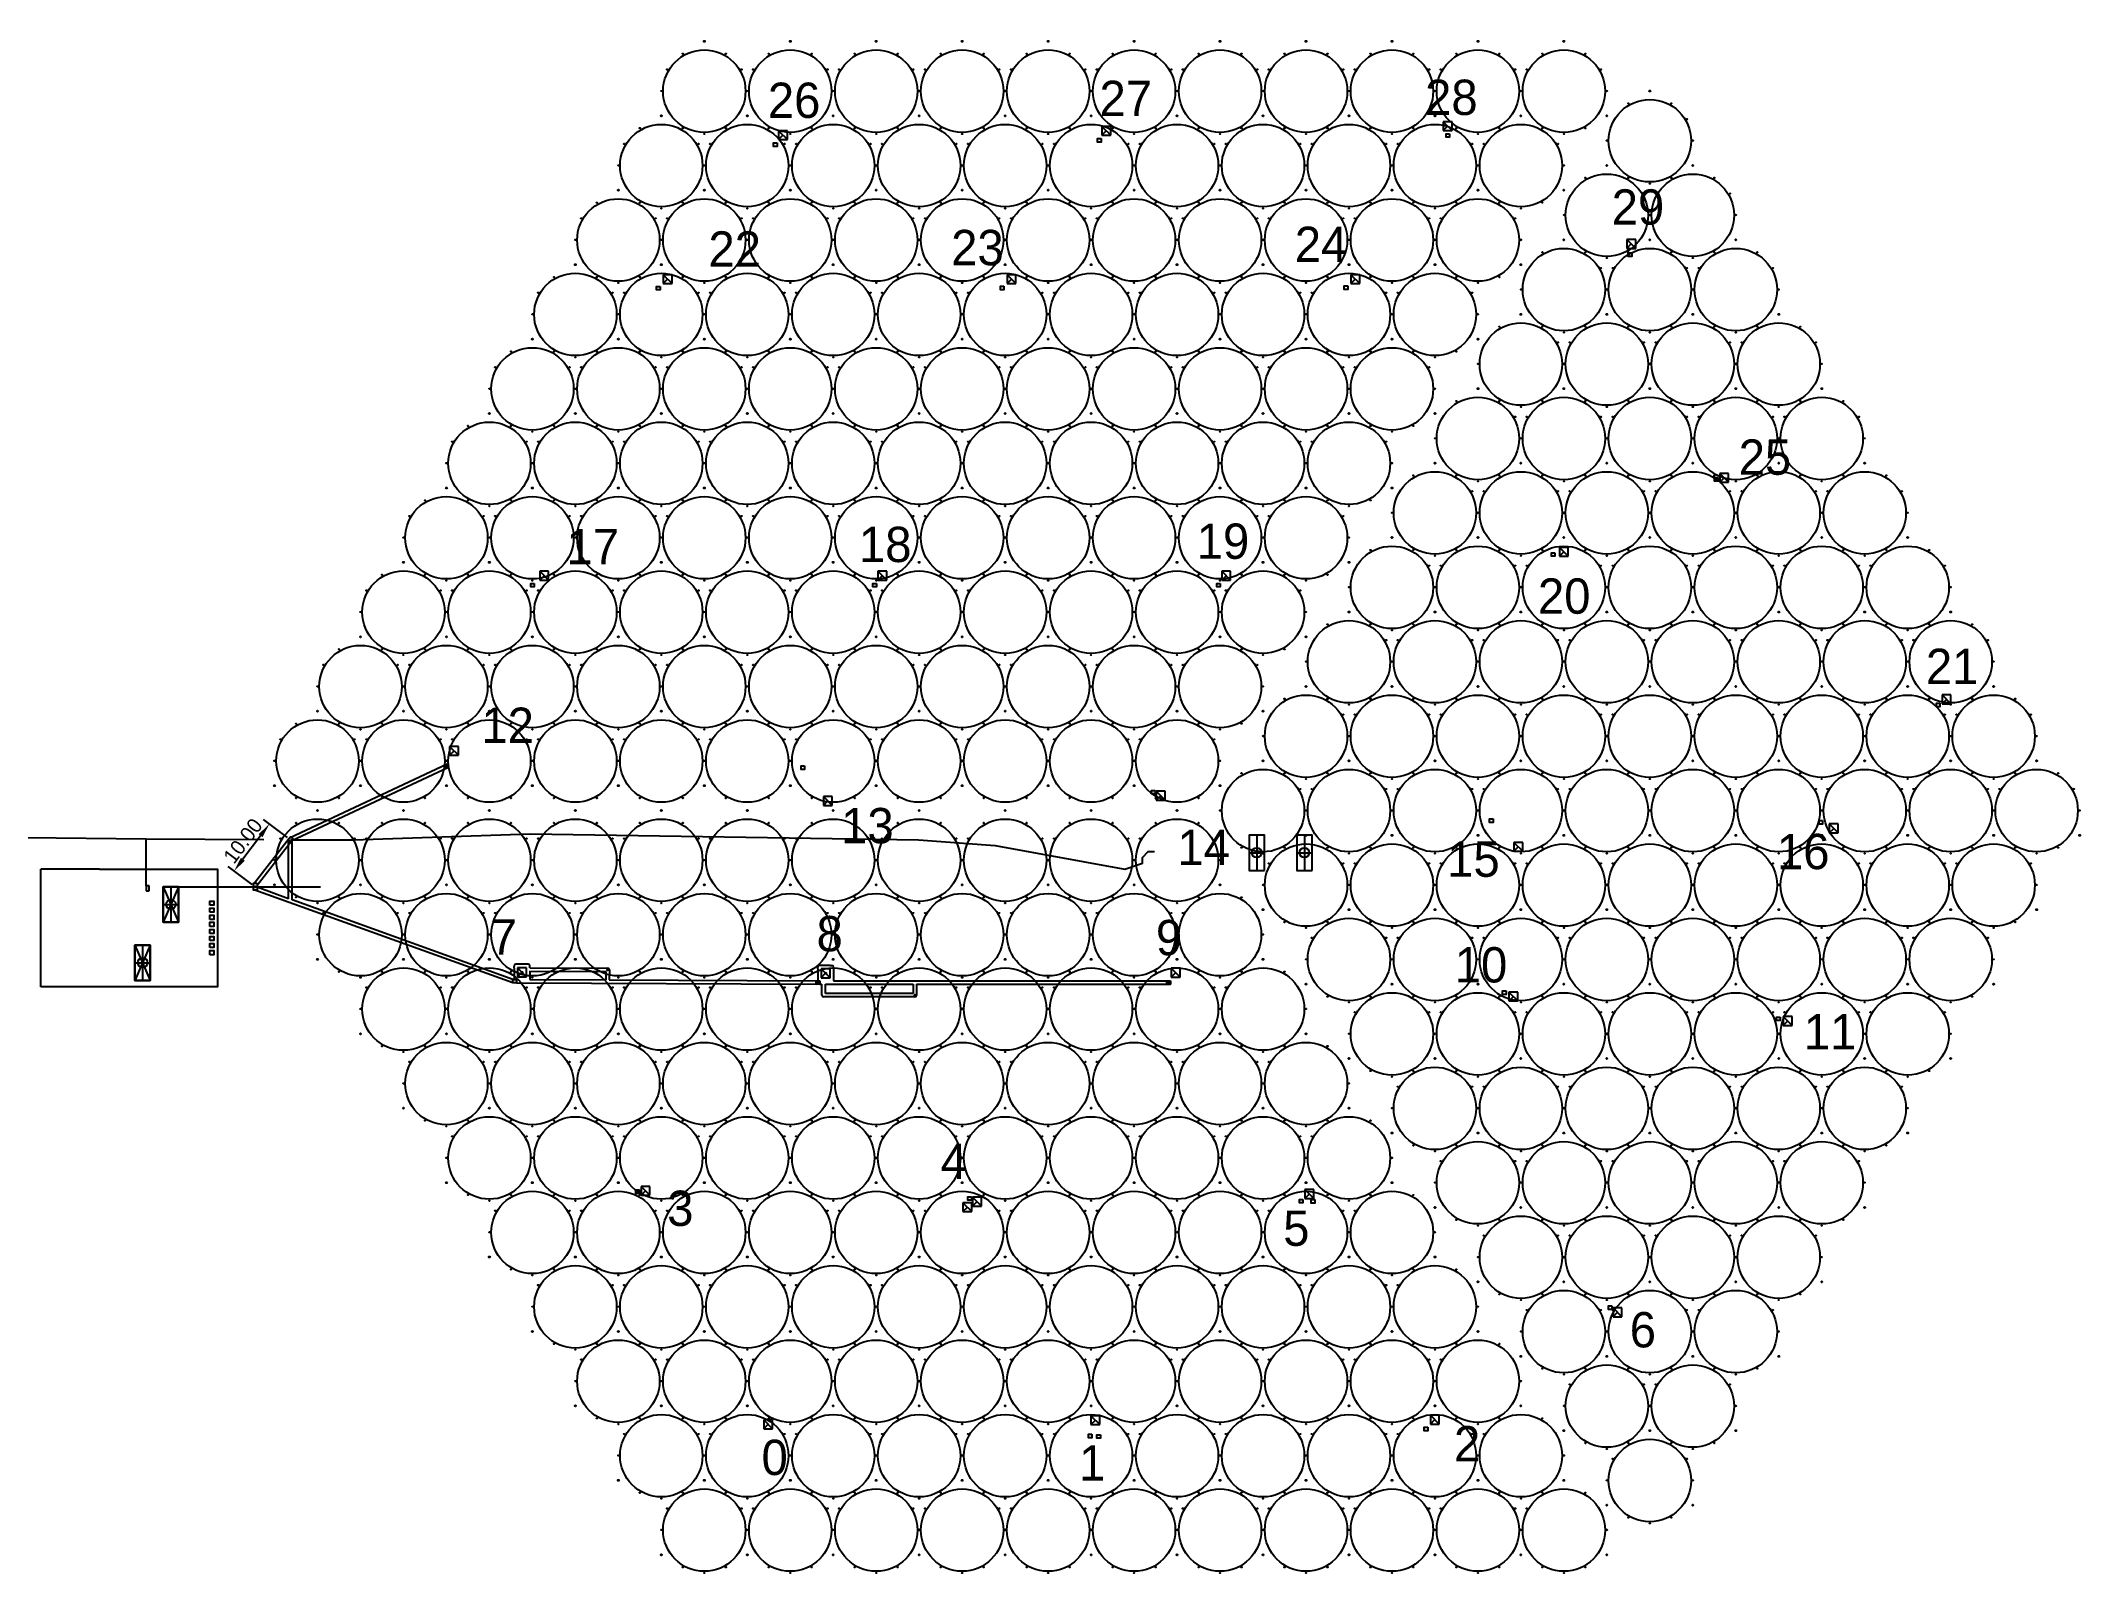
# Model space of a CAD drawing. Header units: millimetres. Extents: x 539362 to 1081937, y 6597603 to 13202610.
# Drawn here: x 540788.9 to 541135.3, y 6601063.4 to 6601323.7 of the extents above; entities that cross this region are included whole.
import ezdxf

# ---------------------------------------------------------------- set-up
doc = ezdxf.new("R2010")
doc.units = ezdxf.units.MM
doc.layers.add('ac_antennas_core', color=7, linetype='Continuous', transparency=0.7)
doc.layers.add('nodes', color=1, linetype='Continuous', transparency=0.4)
for name, color, linetype in [('ac_poles_core', 5, 'Continuous'), ('ac_posts_core', 1, 'Continuous'), ('container', 6, 'Continuous'), ('container_PAPER', 3, 'Continuous'), ('current', 7, 'Continuous'), ('node_numbers', 7, 'Continuous'), ('Receiverators - new', 1, 'Continuous'), ('road', 3, 'Continuous')]:
    doc.layers.add(name, color=color, linetype=linetype)
doc.dimstyles.new('ISO-25', dxfattribs={"dimtxt": 2.5, "dimasz": 2.5, "dimexe": 1.25, "dimexo": 0.625, "dimtad": 1, "dimrnd": 0.01, "dimzin": 0, "dimdsep": 46, "dimtxsty": 'Standard', "dimcen": 2.5, "dimadec": 0, "dimazin": 0, "dimtfac": 1, "dimtmove": 0, "dimatfit": 3, "dimfxl": 1, "dimtzin": 0, "dimarcsym": 0})

msp = doc.modelspace()

# ---------------------------------------------------------------- texts
at = {"layer": 'node_numbers', "char_height": 6, "width": 8, "attachment_point": 1}
for s, insert in [('{28}', (541024.027, 6601317.116)), ('{26}', (540912.394, 6601316.609)), ('{27}', (540968.724, 6601316.929)), ('{29}', (541055.719, 6601298.484)), ('{22}', (540902.301, 6601291.348)), ('{23}', (540943.53, 6601291.595)), ('{24}', (541001.892, 6601292.143)), ('{25}', (541077.29, 6601255.995)), ('{18}', (540927.865, 6601241.165)), ('{19}', (540985.236, 6601241.714)), ('{17}', (540878.193, 6601240.797)), ('{20}', (541043.192, 6601232.388)), ('{21}', (541109.088, 6601220.449)), ('{12}', (540863.732, 6601210.442)), ('{13}', (540924.839, 6601193.392)), ('{14}', (540981.963, 6601189.698)), ('{16}', (541083.789, 6601188.993)), ('{15}', (541027.779, 6601187.697)), ('{8}', (540920.665, 6601175.04)), ('{7}', (540865.311, 6601174.487)), ('{9}', (540978.303, 6601174.374)), ('{10}', (541029.064, 6601169.745)), ('{11}', (541088.368, 6601158.369)), ('{4}', (540941.721, 6601136.354)), ('{3}', (540895.298, 6601128.385)), ('{5}', (540999.927, 6601125.006)), ('{6}', (541058.788, 6601107.755)), ('{0}', (540911.32, 6601086.068)), ('{1}', (540965.252, 6601085.141)), ('{2}', (541028.936, 6601088.386))]:
    msp.add_mtext(s, dxfattribs=dict(at, insert=insert))

# ---------------------------------------------------------------- blocks, each defined once
blk = doc.blocks.new('containerWithSites')
at = {"layer": 'container'}
for p, q in [((547161.12, 6600642.03), (547163.72, 6600642.03)), ((547162.42, 6600645.03), (547162.42, 6600639.03))]:
    blk.add_line(p, q, dxfattribs=at)
blk.add_lwpolyline([(547163.72, 6600639.03), (547163.72, 6600645.03), (547161.12, 6600645.03), (547161.12, 6600639.03)], close=True, dxfattribs=at)
blk.add_circle((547162.42, 6600642.03), 0.822, dxfattribs=at)
blk = doc.blocks.new('*D110')
at = {"layer": 'current', "color": 0, "lineweight": -2}
for p, q in [((540830.8, 6601188.38), (540826.73, 6601191.43)), ((540826.23, 6601188.68), (540823.23, 6601184.68)), ((540824.8, 6601180.38), (540820.73, 6601183.43))]:
    blk.add_line(p, q, dxfattribs=at)
at = {"layer": 'current', "color": 0}
for points in [[(540826.56, 6601188.43), (540825.89, 6601188.93), (540827.73, 6601190.68)], [(540822.89, 6601184.93), (540823.56, 6601184.43), (540821.73, 6601182.68)]]:
    blk.add_solid(points, dxfattribs=at)
at = {"layer": 'current', "color": 0, "insert": (540823.23, 6601187.8), "char_height": 2.5, "attachment_point": 5, "rotation": 53.1301}
blk.add_mtext('10.00', dxfattribs=at)

# ---------------------------------------------------------------- dimensions: what is measured, and where the dimension line sits
at = {"layer": 'current'}
dim = msp.add_aligned_dim(p1=(540831.3, 6601188), p2=(540825.3, 6601180), distance=-4.465, dimstyle='ISO-25', override={"dimlfac": 1}, dxfattribs=at)
dim.commit()
dim.dimension.update_dxf_attribs({"geometry": '*D110', "text_midpoint": (540823.228, 6601187.804)})

# ---------------------------------------------------------------- linework, layer by layer
at = {"layer": 'ac_antennas_core'}
for centre in [(540901.6, 6601315.162), (540916.2, 6601315.162), (540930.8, 6601315.162), (540945.4, 6601315.162), (540960, 6601315.162), (540974.6, 6601315.162), (540989.2, 6601315.162), (541003.8, 6601315.162), (541018.4, 6601315.162), (541033, 6601315.162), (541047.6, 6601315.162), (541062.2, 6601306.733), (540894.3, 6601302.518), (540908.9, 6601302.518), (540923.5, 6601302.518), (540938.1, 6601302.518), (540952.7, 6601302.518), (540967.3, 6601302.518), (540981.9, 6601302.518), (540996.5, 6601302.518), (541011.1, 6601302.518), (541025.7, 6601302.518), (541040.3, 6601302.518), (541054.9, 6601294.089), (541069.5, 6601294.089), (540887, 6601289.874), (540901.6, 6601289.874), (540916.2, 6601289.874), (540930.8, 6601289.874), (540945.4, 6601289.874), (540960, 6601289.874), (540974.6, 6601289.874), (540989.2, 6601289.874), (541003.8, 6601289.874), (541018.4, 6601289.874), (541033, 6601289.874), (541047.6, 6601281.445), (541062.2, 6601281.445), (541076.8, 6601281.445), (540879.7, 6601277.23), (540894.3, 6601277.23), (540908.9, 6601277.23), (540923.5, 6601277.23), (540938.1, 6601277.23), (540952.7, 6601277.23), (540967.3, 6601277.23), (540981.9, 6601277.23), (540996.5, 6601277.23), (541011.1, 6601277.23), (541025.7, 6601277.23), (541040.3, 6601268.801), (541054.9, 6601268.801), (541069.5, 6601268.801), (541084.1, 6601268.801), (540872.4, 6601264.586), (540887, 6601264.586), (540901.6, 6601264.586), (540916.2, 6601264.586), (540930.8, 6601264.586), (540945.4, 6601264.586), (540960, 6601264.586), (540974.6, 6601264.586), (540989.2, 6601264.586), (541003.8, 6601264.586), (541018.4, 6601264.586), (541033, 6601256.157), (541047.6, 6601256.157), (541062.2, 6601256.157), (541076.8, 6601256.157), (541091.4, 6601256.157), (540865.1, 6601251.942), (540879.7, 6601251.942), (540894.3, 6601251.942), (540908.9, 6601251.942), (540923.5, 6601251.942), (540938.1, 6601251.942), (540952.7, 6601251.942), (540967.3, 6601251.942), (540981.9, 6601251.942), (540996.5, 6601251.942), (541011.1, 6601251.942), (541025.7, 6601243.513), (541040.3, 6601243.513), (541054.9, 6601243.513), (541069.5, 6601243.513), (541084.1, 6601243.513), (541098.7, 6601243.513), (540857.8, 6601239.298), (540872.4, 6601239.298), (540887, 6601239.298), (540901.6, 6601239.298), (540916.2, 6601239.298), (540930.8, 6601239.298), (540945.4, 6601239.298), (540960, 6601239.298), (540974.6, 6601239.298), (540989.2, 6601239.298), (541003.8, 6601239.298), (541018.4, 6601230.869), (541033, 6601230.869), (541047.6, 6601230.869), (541062.2, 6601230.869), (541076.8, 6601230.869), (541091.4, 6601230.869), (541106, 6601230.869), (540850.5, 6601226.654), (540865.1, 6601226.654), (540879.7, 6601226.654), (540894.3, 6601226.654), (540908.9, 6601226.654), (540923.5, 6601226.654), (540938.1, 6601226.654), (540952.7, 6601226.654), (540967.3, 6601226.654), (540981.9, 6601226.654), (540996.5, 6601226.654), (541011.1, 6601218.225), (541025.7, 6601218.225), (541040.3, 6601218.225), (541054.9, 6601218.225), (541069.5, 6601218.225), (541084.1, 6601218.225), (541098.7, 6601218.225), (541113.3, 6601218.225), (540843.2, 6601214.01), (540857.8, 6601214.01), (540872.4, 6601214.01), (540887, 6601214.01), (540901.6, 6601214.01), (540916.2, 6601214.01), (540930.8, 6601214.01), (540945.4, 6601214.01), (540960, 6601214.01), (540974.6, 6601214.01), (540989.2, 6601214.01), (541003.8, 6601205.581), (541018.4, 6601205.581), (541033, 6601205.581), (541047.6, 6601205.581), (541062.2, 6601205.581), (541076.8, 6601205.581), (541091.4, 6601205.581), (541106, 6601205.581), (541120.6, 6601205.581), (540835.9, 6601201.366), (540850.5, 6601201.366), (540865.1, 6601201.366), (540879.7, 6601201.366), (540894.3, 6601201.366), (540908.9, 6601201.366), (540923.5, 6601201.366), (540938.1, 6601201.366), (540952.7, 6601201.366), (540967.3, 6601201.366), (540981.9, 6601201.366), (540996.5, 6601192.937), (541011.1, 6601192.937), (541025.7, 6601192.937), (541040.3, 6601192.937), (541054.9, 6601192.937), (541069.5, 6601192.937), (541084.1, 6601192.937), (541098.7, 6601192.937), (541113.3, 6601192.937), (541127.9, 6601192.937), (540835.9, 6601184.508), (540850.5, 6601184.508), (540865.1, 6601184.508), (540879.7, 6601184.508), (540894.3, 6601184.508), (540908.9, 6601184.508), (540923.5, 6601184.508), (540938.1, 6601184.508), (540952.7, 6601184.508), (540967.3, 6601184.508), (540981.9, 6601184.508), (541003.8, 6601180.293), (541018.4, 6601180.293), (541033, 6601180.293), (541047.6, 6601180.293), (541062.2, 6601180.293), (541076.8, 6601180.293), (541091.4, 6601180.293), (541106, 6601180.293), (541120.6, 6601180.293), (540843.2, 6601171.864), (540857.8, 6601171.864), (540872.4, 6601171.864), (540887, 6601171.864), (540901.6, 6601171.864), (540901.6, 6601171.864), (540916.2, 6601171.864), (540916.2, 6601171.864), (540930.8, 6601171.864), (540930.8, 6601171.864), (540945.4, 6601171.864), (540945.4, 6601171.864), (540960, 6601171.864), (540960, 6601171.864), (540974.6, 6601171.864), (540989.2, 6601171.864), (541011.1, 6601167.649), (541025.7, 6601167.649), (541040.3, 6601167.649), (541054.9, 6601167.649), (541069.5, 6601167.649), (541084.1, 6601167.649), (541098.7, 6601167.649), (541113.3, 6601167.649), (540850.5, 6601159.22), (540865.1, 6601159.22), (540879.7, 6601159.22), (540894.3, 6601159.22), (540908.9, 6601159.22), (540923.5, 6601159.22), (540938.1, 6601159.22), (540952.7, 6601159.22), (540967.3, 6601159.22), (540981.9, 6601159.22), (540996.5, 6601159.22), (541018.4, 6601155.005), (541033, 6601155.005), (541047.6, 6601155.005), (541062.2, 6601155.005), (541076.8, 6601155.005), (541091.4, 6601155.005), (541106, 6601155.005), (540857.8, 6601146.576), (540872.4, 6601146.576), (540887, 6601146.576), (540901.6, 6601146.576), (540916.2, 6601146.576), (540930.8, 6601146.576), (540945.4, 6601146.576), (540960, 6601146.576), (540974.6, 6601146.576), (540989.2, 6601146.576), (541003.8, 6601146.576), (541025.7, 6601142.361), (541040.3, 6601142.361), (541054.9, 6601142.361), (541069.5, 6601142.361), (541084.1, 6601142.361), (541098.7, 6601142.361), (540865.1, 6601133.932), (540879.7, 6601133.932), (540894.3, 6601133.932), (540908.9, 6601133.932), (540923.5, 6601133.932), (540938.1, 6601133.932), (540952.7, 6601133.932), (540967.3, 6601133.932), (540981.9, 6601133.932), (540996.5, 6601133.932), (541011.1, 6601133.932), (541033, 6601129.717), (541047.6, 6601129.717), (541062.2, 6601129.717), (541076.8, 6601129.717), (541091.4, 6601129.717), (540872.4, 6601121.288), (540887, 6601121.288), (540901.6, 6601121.288), (540916.2, 6601121.288), (540930.8, 6601121.288), (540945.4, 6601121.288), (540960, 6601121.288), (540974.6, 6601121.288), (540989.2, 6601121.288), (541003.8, 6601121.288), (541018.4, 6601121.288), (541040.3, 6601117.073), (541054.9, 6601117.073), (541069.5, 6601117.073), (541084.1, 6601117.073), (540879.7, 6601108.644), (540894.3, 6601108.644), (540908.9, 6601108.644), (540923.5, 6601108.644), (540938.1, 6601108.644), (540952.7, 6601108.644), (540967.3, 6601108.644), (540981.9, 6601108.644), (540996.5, 6601108.644), (541011.1, 6601108.644), (541025.7, 6601108.644), (541047.6, 6601104.429), (541062.2, 6601104.429), (541076.8, 6601104.429), (540887, 6601096), (540901.6, 6601096), (540916.2, 6601096), (540930.8, 6601096), (540945.4, 6601096), (540960, 6601096), (540974.6, 6601096), (540989.2, 6601096), (541003.8, 6601096), (541018.4, 6601096), (541033, 6601096), (541054.9, 6601091.785), (541069.5, 6601091.785), (540894.3, 6601083.356), (540908.9, 6601083.356), (540923.5, 6601083.356), (540938.1, 6601083.356), (540952.7, 6601083.356), (540967.3, 6601083.356), (540981.9, 6601083.356), (540996.5, 6601083.356), (541011.1, 6601083.356), (541025.7, 6601083.356), (541040.3, 6601083.356), (541062.2, 6601079.141), (540901.6, 6601070.712), (540916.2, 6601070.712), (540930.8, 6601070.712), (540945.4, 6601070.712), (540960, 6601070.712), (540974.6, 6601070.712), (540989.2, 6601070.712), (541003.8, 6601070.712), (541018.4, 6601070.712), (541033, 6601070.712), (541047.6, 6601070.712)]:
    msp.add_circle(centre, 7, dxfattribs=at)
at = {"layer": 'ac_poles_core'}
for centre in [(540901.6, 6601323.62), (540916.2, 6601323.62), (540930.8, 6601323.62), (540945.4, 6601323.62), (540960, 6601323.62), (540974.6, 6601323.62), (540989.2, 6601323.62), (541003.8, 6601323.62), (541018.4, 6601323.62), (541033, 6601323.62), (541047.6, 6601323.62), (541062.2, 6601315.191), (540894.3, 6601310.976), (540908.9, 6601310.976), (540923.5, 6601310.976), (540938.1, 6601310.976), (540952.7, 6601310.976), (540967.3, 6601310.976), (540981.9, 6601310.976), (540996.5, 6601310.976), (541011.1, 6601310.976), (541025.7, 6601310.976), (541040.3, 6601310.976), (541054.9, 6601310.976), (541054.9, 6601302.547), (541069.5, 6601302.547), (540887, 6601298.332), (540901.6, 6601298.332), (540916.2, 6601298.332), (540930.8, 6601298.332), (540945.4, 6601298.332), (540960, 6601298.332), (540974.6, 6601298.332), (540989.2, 6601298.332), (541003.8, 6601298.332), (541018.4, 6601298.332), (541033, 6601298.332), (541047.6, 6601298.332), (541047.6, 6601289.903), (541062.2, 6601289.903), (541076.8, 6601289.903), (540879.7, 6601285.688), (540894.3, 6601285.688), (540908.9, 6601285.688), (540923.5, 6601285.688), (540938.1, 6601285.688), (540952.7, 6601285.688), (540967.3, 6601285.688), (540981.9, 6601285.688), (540996.5, 6601285.688), (541011.1, 6601285.688), (541025.7, 6601285.688), (541040.3, 6601285.688), (541040.3, 6601277.259), (541054.9, 6601277.259), (541069.5, 6601277.259), (541084.1, 6601277.259), (540872.4, 6601273.044), (540887, 6601273.044), (540901.6, 6601273.044), (540916.2, 6601273.044), (540930.8, 6601273.044), (540945.4, 6601273.044), (540960, 6601273.044), (540974.6, 6601273.044), (540989.2, 6601273.044), (541003.8, 6601273.044), (541018.4, 6601273.044), (541033, 6601273.044), (541033, 6601264.615), (541047.6, 6601264.615), (541062.2, 6601264.615), (541076.8, 6601264.615), (541091.4, 6601264.615), (540865.1, 6601260.4), (540879.7, 6601260.4), (540894.3, 6601260.4), (540908.9, 6601260.4), (540923.5, 6601260.4), (540938.1, 6601260.4), (540952.7, 6601260.4), (540967.3, 6601260.4), (540981.9, 6601260.4), (540996.5, 6601260.4), (541011.1, 6601260.4), (541025.7, 6601260.4), (541025.7, 6601251.971), (541040.3, 6601251.971), (541054.9, 6601251.971), (541069.5, 6601251.971), (541084.1, 6601251.971), (541098.7, 6601251.971), (540857.8, 6601247.756), (540872.4, 6601247.756), (540887, 6601247.756), (540901.6, 6601247.756), (540916.2, 6601247.756), (540930.8, 6601247.756), (540945.4, 6601247.756), (540960, 6601247.756), (540974.6, 6601247.756), (540989.2, 6601247.756), (541003.8, 6601247.756), (541018.4, 6601247.756), (541018.4, 6601239.327), (541033, 6601239.327), (541047.6, 6601239.327), (541062.2, 6601239.327), (541076.8, 6601239.327), (541091.4, 6601239.327), (541106, 6601239.327), (540850.5, 6601235.112), (540865.1, 6601235.112), (540879.7, 6601235.112), (540894.3, 6601235.112), (540908.9, 6601235.112), (540923.5, 6601235.112), (540938.1, 6601235.112), (540952.7, 6601235.112), (540967.3, 6601235.112), (540981.9, 6601235.112), (540996.5, 6601235.112), (541011.1, 6601235.112), (541011.1, 6601226.683), (541025.7, 6601226.683), (541040.3, 6601226.683), (541054.9, 6601226.683), (541069.5, 6601226.683), (541084.1, 6601226.683), (541098.7, 6601226.683), (541113.3, 6601226.683), (540843.2, 6601222.468), (540857.8, 6601222.468), (540872.4, 6601222.468), (540887, 6601222.468), (540901.6, 6601222.468), (540916.2, 6601222.468), (540930.8, 6601222.468), (540945.4, 6601222.468), (540960, 6601222.468), (540974.6, 6601222.468), (540989.2, 6601222.468), (541003.8, 6601222.468), (541003.8, 6601214.039), (541018.4, 6601214.039), (541033, 6601214.039), (541047.6, 6601214.039), (541062.2, 6601214.039), (541076.8, 6601214.039), (541091.4, 6601214.039), (541106, 6601214.039), (541120.6, 6601214.039), (540835.9, 6601209.824), (540850.5, 6601209.824), (540865.1, 6601209.824), (540879.7, 6601209.824), (540894.3, 6601209.824), (540908.9, 6601209.824), (540923.5, 6601209.824), (540938.1, 6601209.824), (540952.7, 6601209.824), (540967.3, 6601209.824), (540981.9, 6601209.824), (540996.5, 6601209.824), (540996.5, 6601201.395), (541011.1, 6601201.395), (541025.7, 6601201.395), (541040.3, 6601201.395), (541054.9, 6601201.395), (541069.5, 6601201.395), (541084.1, 6601201.395), (541098.7, 6601201.395), (541113.3, 6601201.395), (541127.9, 6601201.395), (540828.6, 6601197.18), (540843.2, 6601197.18), (540857.8, 6601197.18), (540872.4, 6601197.18), (540887, 6601197.18), (540901.6, 6601197.18), (540916.2, 6601197.18), (540930.8, 6601197.18), (540945.4, 6601197.18), (540960, 6601197.18), (540974.6, 6601197.18), (540989.2, 6601197.18), (540835.9, 6601192.966), (540850.5, 6601192.966), (540865.1, 6601192.966), (540879.7, 6601192.966), (540894.3, 6601192.966), (540908.9, 6601192.966), (540923.5, 6601192.966), (540938.1, 6601192.966), (540952.7, 6601192.966), (540967.3, 6601192.966), (540981.9, 6601192.966), (540989.2, 6601188.751), (541003.8, 6601188.751), (541018.4, 6601188.751), (541033, 6601188.751), (541047.6, 6601188.751), (541062.2, 6601188.751), (541076.8, 6601188.751), (541091.4, 6601188.751), (541106, 6601188.751), (541120.6, 6601188.751), (541135.2, 6601188.751), (540828.6, 6601180.322), (540843.2, 6601180.322), (540857.8, 6601180.322), (540872.4, 6601180.322), (540887, 6601180.322), (540901.6, 6601180.322), (540916.2, 6601180.322), (540930.8, 6601180.322), (540945.4, 6601180.322), (540960, 6601180.322), (540974.6, 6601180.322), (540989.2, 6601180.322), (540996.5, 6601176.107), (541011.1, 6601176.107), (541025.7, 6601176.107), (541040.3, 6601176.107), (541054.9, 6601176.107), (541069.5, 6601176.107), (541084.1, 6601176.107), (541098.7, 6601176.107), (541113.3, 6601176.107), (541127.9, 6601176.107), (540835.9, 6601167.678), (540850.5, 6601167.678), (540865.1, 6601167.678), (540879.7, 6601167.678), (540894.3, 6601167.678), (540908.9, 6601167.678), (540923.5, 6601167.678), (540938.1, 6601167.678), (540952.7, 6601167.678), (540967.3, 6601167.678), (540981.9, 6601167.678), (540996.5, 6601167.678), (541003.8, 6601163.463), (541018.4, 6601163.463), (541033, 6601163.463), (541047.6, 6601163.463), (541062.2, 6601163.463), (541076.8, 6601163.463), (541091.4, 6601163.463), (541106, 6601163.463), (541120.6, 6601163.463), (540843.2, 6601155.034), (540857.8, 6601155.034), (540872.4, 6601155.034), (540887, 6601155.034), (540901.6, 6601155.034), (540916.2, 6601155.034), (540930.8, 6601155.034), (540945.4, 6601155.034), (540960, 6601155.034), (540974.6, 6601155.034), (540989.2, 6601155.034), (541003.8, 6601155.034), (541011.1, 6601150.819), (541025.7, 6601150.819), (541040.3, 6601150.819), (541054.9, 6601150.819), (541069.5, 6601150.819), (541084.1, 6601150.819), (541098.7, 6601150.819), (541113.3, 6601150.819), (540850.5, 6601142.39), (540865.1, 6601142.39), (540879.7, 6601142.39), (540894.3, 6601142.39), (540908.9, 6601142.39), (540923.5, 6601142.39), (540938.1, 6601142.39), (540952.7, 6601142.39), (540967.3, 6601142.39), (540981.9, 6601142.39), (540996.5, 6601142.39), (541011.1, 6601142.39), (541018.4, 6601138.175), (541033, 6601138.175), (541047.6, 6601138.175), (541062.2, 6601138.175), (541076.8, 6601138.175), (541091.4, 6601138.175), (541106, 6601138.175), (540857.8, 6601129.746), (540872.4, 6601129.746), (540887, 6601129.746), (540901.6, 6601129.746), (540916.2, 6601129.746), (540930.8, 6601129.746), (540945.4, 6601129.746), (540960, 6601129.746), (540974.6, 6601129.746), (540989.2, 6601129.746), (541003.8, 6601129.746), (541018.4, 6601129.746), (541025.7, 6601125.531), (541040.3, 6601125.531), (541054.9, 6601125.531), (541069.5, 6601125.531), (541084.1, 6601125.531), (541098.7, 6601125.531), (540865.1, 6601117.102), (540879.7, 6601117.102), (540894.3, 6601117.102), (540908.9, 6601117.102), (540923.5, 6601117.102), (540938.1, 6601117.102), (540952.7, 6601117.102), (540967.3, 6601117.102), (540981.9, 6601117.102), (540996.5, 6601117.102), (541011.1, 6601117.102), (541025.7, 6601117.102), (541033, 6601112.887), (541047.6, 6601112.887), (541062.2, 6601112.887), (541076.8, 6601112.887), (541091.4, 6601112.887), (540872.4, 6601104.458), (540887, 6601104.458), (540901.6, 6601104.458), (540916.2, 6601104.458), (540930.8, 6601104.458), (540945.4, 6601104.458), (540960, 6601104.458), (540974.6, 6601104.458), (540989.2, 6601104.458), (541003.8, 6601104.458), (541018.4, 6601104.458), (541033, 6601104.458), (541040.3, 6601100.243), (541054.9, 6601100.243), (541069.5, 6601100.243), (541084.1, 6601100.243), (540879.7, 6601091.814), (540894.3, 6601091.814), (540908.9, 6601091.814), (540923.5, 6601091.814), (540938.1, 6601091.814), (540952.7, 6601091.814), (540967.3, 6601091.814), (540981.9, 6601091.814), (540996.5, 6601091.814), (541011.1, 6601091.814), (541025.7, 6601091.814), (541040.3, 6601091.814), (541047.6, 6601087.599), (541062.2, 6601087.599), (541076.8, 6601087.599), (540887, 6601079.17), (540901.6, 6601079.17), (540916.2, 6601079.17), (540930.8, 6601079.17), (540945.4, 6601079.17), (540960, 6601079.17), (540974.6, 6601079.17), (540989.2, 6601079.17), (541003.8, 6601079.17), (541018.4, 6601079.17), (541033, 6601079.17), (541047.6, 6601079.17), (541054.9, 6601074.955), (541069.5, 6601074.955), (540894.3, 6601066.526), (540908.9, 6601066.526), (540923.5, 6601066.526), (540938.1, 6601066.526), (540952.7, 6601066.526), (540967.3, 6601066.526), (540981.9, 6601066.526), (540996.5, 6601066.526), (541011.1, 6601066.526), (541025.7, 6601066.526), (541040.3, 6601066.526), (541054.9, 6601066.526)]:
    msp.add_circle(centre, 0.1, dxfattribs=at)
at = {"layer": 'ac_posts_core'}
for centre in [(540897.95, 6601321.513), (540905.25, 6601321.513), (540912.55, 6601321.513), (540919.85, 6601321.513), (540927.15, 6601321.513), (540934.45, 6601321.513), (540941.75, 6601321.513), (540949.05, 6601321.513), (540956.35, 6601321.513), (540963.65, 6601321.513), (540970.95, 6601321.513), (540978.25, 6601321.513), (540985.55, 6601321.513), (540992.85, 6601321.513), (541000.15, 6601321.513), (541007.45, 6601321.513), (541014.75, 6601321.513), (541022.05, 6601321.513), (541029.35, 6601321.513), (541036.65, 6601321.513), (541043.95, 6601321.513), (541051.25, 6601321.513), (540895.278, 6601318.841), (540907.922, 6601318.841), (540909.878, 6601318.841), (540922.522, 6601318.841), (540924.478, 6601318.841), (540937.122, 6601318.841), (540939.078, 6601318.841), (540951.722, 6601318.841), (540953.678, 6601318.841), (540966.322, 6601318.841), (540968.278, 6601318.841), (540980.922, 6601318.841), (540982.878, 6601318.841), (540995.522, 6601318.841), (540997.478, 6601318.841), (541010.122, 6601318.841), (541012.078, 6601318.841), (541024.722, 6601318.841), (541026.678, 6601318.841), (541039.322, 6601318.841), (541041.278, 6601318.841), (541053.922, 6601318.841), (540894.3, 6601315.191), (540908.9, 6601315.191), (540923.5, 6601315.191), (540938.1, 6601315.191), (540952.7, 6601315.191), (540967.3, 6601315.191), (540981.9, 6601315.191), (540996.5, 6601315.191), (541011.1, 6601315.191), (541025.7, 6601315.191), (541040.3, 6601315.191), (541054.9, 6601315.191), (541058.55, 6601313.083), (541065.85, 6601313.083), (541068.522, 6601310.411), (540890.65, 6601308.869), (540897.95, 6601308.869), (540901.6, 6601307.891), (540905.25, 6601308.869), (540912.55, 6601308.869), (540916.2, 6601307.891), (540919.85, 6601308.869), (540927.15, 6601308.869), (540930.8, 6601307.891), (540934.45, 6601308.869), (540941.75, 6601308.869), (540945.4, 6601307.891), (540949.05, 6601308.869), (540956.35, 6601308.869), (540960, 6601307.891), (540963.65, 6601308.869), (540970.95, 6601308.869), (540974.6, 6601307.891), (540978.25, 6601308.869), (540985.55, 6601308.869), (540989.2, 6601307.891), (540992.85, 6601308.869), (541000.15, 6601308.869), (541003.8, 6601307.891), (541007.45, 6601308.869), (541014.75, 6601308.869), (541018.4, 6601307.891), (541022.05, 6601308.869), (541029.35, 6601308.869), (541033, 6601307.891), (541036.65, 6601308.869), (541043.95, 6601308.869), (541047.6, 6601307.891), (541051.25, 6601308.869), (541054.9, 6601306.761), (541069.5, 6601306.761), (540887.978, 6601306.197), (540900.622, 6601306.197), (540902.578, 6601306.197), (540915.222, 6601306.197), (540917.178, 6601306.197), (540929.822, 6601306.197), (540931.778, 6601306.197), (540944.422, 6601306.197), (540946.378, 6601306.197), (540959.022, 6601306.197), (540960.978, 6601306.197), (540973.622, 6601306.197), (540975.578, 6601306.197), (540988.222, 6601306.197), (540990.178, 6601306.197), (541002.822, 6601306.197), (541004.778, 6601306.197), (541017.422, 6601306.197), (541019.378, 6601306.197), (541032.022, 6601306.197), (541033.978, 6601306.197), (541046.622, 6601306.197), (540887, 6601302.547), (540901.6, 6601302.547), (540916.2, 6601302.547), (540930.8, 6601302.547), (540945.4, 6601302.547), (540960, 6601302.547), (540974.6, 6601302.547), (540989.2, 6601302.547), (541003.8, 6601302.547), (541018.4, 6601302.547), (541033, 6601302.547), (541047.6, 6601302.547), (541051.25, 6601300.44), (541058.55, 6601300.44), (541065.85, 6601300.44), (541073.15, 6601300.44), (541061.222, 6601297.768), (541062.2, 6601299.461), (541063.178, 6601297.768), (541075.822, 6601297.768), (540880.678, 6601293.553), (540883.35, 6601296.225), (540890.65, 6601296.225), (540893.322, 6601293.553), (540894.3, 6601295.247), (540895.278, 6601293.553), (540897.95, 6601296.225), (540905.25, 6601296.225), (540907.922, 6601293.553), (540908.9, 6601295.247), (540909.878, 6601293.553), (540912.55, 6601296.225), (540919.85, 6601296.225), (540922.522, 6601293.553), (540923.5, 6601295.247), (540924.478, 6601293.553), (540927.15, 6601296.225), (540934.45, 6601296.225), (540937.122, 6601293.553), (540938.1, 6601295.247), (540939.078, 6601293.553), (540941.75, 6601296.225), (540949.05, 6601296.225), (540951.722, 6601293.553), (540952.7, 6601295.247), (540953.678, 6601293.553), (540956.35, 6601296.225), (540963.65, 6601296.225), (540966.322, 6601293.553), (540967.3, 6601295.247), (540968.278, 6601293.553), (540970.95, 6601296.225), (540978.25, 6601296.225), (540980.922, 6601293.553), (540981.9, 6601295.247), (540982.878, 6601293.553), (540985.55, 6601296.225), (540992.85, 6601296.225), (540995.522, 6601293.553), (540996.5, 6601295.247), (540997.478, 6601293.553), (541000.15, 6601296.225), (541007.45, 6601296.225), (541010.122, 6601293.553), (541011.1, 6601295.247), (541012.078, 6601293.553), (541014.75, 6601296.225), (541022.05, 6601296.225), (541024.722, 6601293.553), (541025.7, 6601295.247), (541026.678, 6601293.553), (541029.35, 6601296.225), (541036.65, 6601296.225), (541039.322, 6601293.553), (541040.3, 6601295.247), (541043.95, 6601296.225), (541047.6, 6601294.118), (541062.2, 6601294.118), (541076.8, 6601294.118), (540879.7, 6601289.903), (540894.3, 6601289.903), (540908.9, 6601289.903), (540923.5, 6601289.903), (540938.1, 6601289.903), (540952.7, 6601289.903), (540967.3, 6601289.903), (540981.9, 6601289.903), (540996.5, 6601289.903), (541011.1, 6601289.903), (541025.7, 6601289.903), (541040.3, 6601289.903), (541043.95, 6601287.796), (541051.25, 6601287.796), (541054.9, 6601286.818), (541058.55, 6601287.796), (541065.85, 6601287.796), (541069.5, 6601286.818), (541073.15, 6601287.796), (541080.45, 6601287.796), (540876.05, 6601283.581), (540883.35, 6601283.581), (540887, 6601282.603), (540890.65, 6601283.581), (540897.95, 6601283.581), (540901.6, 6601282.603), (540905.25, 6601283.581), (540912.55, 6601283.581), (540916.2, 6601282.603), (540919.85, 6601283.581), (540927.15, 6601283.581), (540930.8, 6601282.603), (540934.45, 6601283.581), (540941.75, 6601283.581), (540945.4, 6601282.603), (540949.05, 6601283.581), (540956.35, 6601283.581), (540960, 6601282.603), (540963.65, 6601283.581), (540970.95, 6601283.581), (540974.6, 6601282.603), (540978.25, 6601283.581), (540985.55, 6601283.581), (540989.2, 6601282.603), (540992.85, 6601283.581), (541000.15, 6601283.581), (541003.8, 6601282.603), (541007.45, 6601283.581), (541014.75, 6601283.581), (541018.4, 6601282.603), (541022.05, 6601283.581), (541029.35, 6601283.581), (541033, 6601282.603), (541036.65, 6601283.581), (541053.922, 6601285.124), (541055.878, 6601285.124), (541068.522, 6601285.124), (541070.478, 6601285.124), (541083.122, 6601285.124), (540873.378, 6601280.909), (540886.022, 6601280.909), (540887.978, 6601280.909), (540900.622, 6601280.909), (540902.578, 6601280.909), (540915.222, 6601280.909), (540917.178, 6601280.909), (540929.822, 6601280.909), (540931.778, 6601280.909), (540944.422, 6601280.909), (540946.378, 6601280.909), (540959.022, 6601280.909), (540960.978, 6601280.909), (540973.622, 6601280.909), (540975.578, 6601280.909), (540988.222, 6601280.909), (540990.178, 6601280.909), (541002.822, 6601280.909), (541004.778, 6601280.909), (541017.422, 6601280.909), (541019.378, 6601280.909), (541032.022, 6601280.909), (541040.3, 6601281.474), (541054.9, 6601281.474), (541069.5, 6601281.474), (541084.1, 6601281.474), (540872.4, 6601277.259), (540887, 6601277.259), (540901.6, 6601277.259), (540916.2, 6601277.259), (540930.8, 6601277.259), (540945.4, 6601277.259), (540960, 6601277.259), (540974.6, 6601277.259), (540989.2, 6601277.259), (541003.8, 6601277.259), (541018.4, 6601277.259), (541033, 6601277.259), (541036.65, 6601275.152), (541043.95, 6601275.152), (541046.622, 6601272.48), (541047.6, 6601274.174), (541048.578, 6601272.48), (541051.25, 6601275.152), (541058.55, 6601275.152), (541061.222, 6601272.48), (541062.2, 6601274.174), (541063.178, 6601272.48), (541065.85, 6601275.152), (541073.15, 6601275.152), (541075.822, 6601272.48), (541076.8, 6601274.174), (541077.778, 6601272.48), (541080.45, 6601275.152), (541087.75, 6601275.152), (541090.422, 6601272.48), (540868.75, 6601270.937), (540876.05, 6601270.937), (540879.7, 6601269.959), (540883.35, 6601270.937), (540890.65, 6601270.937), (540894.3, 6601269.959), (540897.95, 6601270.937), (540905.25, 6601270.937), (540908.9, 6601269.959), (540912.55, 6601270.937), (540919.85, 6601270.937), (540923.5, 6601269.959), (540927.15, 6601270.937), (540934.45, 6601270.937), (540938.1, 6601269.959), (540941.75, 6601270.937), (540949.05, 6601270.937), (540952.7, 6601269.959), (540956.35, 6601270.937), (540963.65, 6601270.937), (540967.3, 6601269.959), (540970.95, 6601270.937), (540978.25, 6601270.937), (540981.9, 6601269.959), (540985.55, 6601270.937), (540992.85, 6601270.937), (540996.5, 6601269.959), (541000.15, 6601270.937), (541007.45, 6601270.937), (541011.1, 6601269.959), (541014.75, 6601270.937), (541022.05, 6601270.937), (541025.7, 6601269.959), (541029.35, 6601270.937), (541033, 6601268.83), (541047.6, 6601268.83), (541062.2, 6601268.83), (541076.8, 6601268.83), (541091.4, 6601268.83), (540866.078, 6601268.265), (540878.722, 6601268.265), (540880.678, 6601268.265), (540893.322, 6601268.265), (540895.278, 6601268.265), (540907.922, 6601268.265), (540909.878, 6601268.265), (540922.522, 6601268.265), (540924.478, 6601268.265), (540937.122, 6601268.265), (540939.078, 6601268.265), (540951.722, 6601268.265), (540953.678, 6601268.265), (540966.322, 6601268.265), (540968.278, 6601268.265), (540980.922, 6601268.265), (540982.878, 6601268.265), (540995.522, 6601268.265), (540997.478, 6601268.265), (541010.122, 6601268.265), (541012.078, 6601268.265), (541024.722, 6601268.265), (540865.1, 6601264.615), (540879.7, 6601264.615), (540894.3, 6601264.615), (540908.9, 6601264.615), (540923.5, 6601264.615), (540938.1, 6601264.615), (540952.7, 6601264.615), (540967.3, 6601264.615), (540981.9, 6601264.615), (540996.5, 6601264.615), (541011.1, 6601264.615), (541025.7, 6601264.615), (541029.35, 6601262.508), (541036.65, 6601262.508), (541043.95, 6601262.508), (541051.25, 6601262.508), (541058.55, 6601262.508), (541065.85, 6601262.508), (541073.15, 6601262.508), (541080.45, 6601262.508), (541087.75, 6601262.508), (541095.05, 6601262.508), (540861.45, 6601258.293), (540868.75, 6601258.293), (540876.05, 6601258.293), (540883.35, 6601258.293), (540890.65, 6601258.293), (540897.95, 6601258.293), (540905.25, 6601258.293), (540912.55, 6601258.293), (540919.85, 6601258.293), (540927.15, 6601258.293), (540934.45, 6601258.293), (540941.75, 6601258.293), (540949.05, 6601258.293), (540956.35, 6601258.293), (540963.65, 6601258.293), (540970.95, 6601258.293), (540978.25, 6601258.293), (540985.55, 6601258.293), (540992.85, 6601258.293), (541000.15, 6601258.293), (541007.45, 6601258.293), (541014.75, 6601258.293), (541022.05, 6601258.293), (541039.322, 6601259.836), (541040.3, 6601261.53), (541041.278, 6601259.836), (541053.922, 6601259.836), (541054.9, 6601261.53), (541055.878, 6601259.836), (541068.522, 6601259.836), (541069.5, 6601261.53), (541070.478, 6601259.836), (541083.122, 6601259.836), (541084.1, 6601261.53), (541085.078, 6601259.836), (541097.722, 6601259.836), (540858.778, 6601255.621), (540871.422, 6601255.621), (540872.4, 6601257.315), (540873.378, 6601255.621), (540886.022, 6601255.621), (540887, 6601257.315), (540887.978, 6601255.621), (540900.622, 6601255.621), (540901.6, 6601257.315), (540902.578, 6601255.621), (540915.222, 6601255.621), (540916.2, 6601257.315), (540917.178, 6601255.621), (540929.822, 6601255.621), (540930.8, 6601257.315), (540931.778, 6601255.621), (540944.422, 6601255.621), (540945.4, 6601257.315), (540946.378, 6601255.621), (540959.022, 6601255.621), (540960, 6601257.315), (540960.978, 6601255.621), (540973.622, 6601255.621), (540974.6, 6601257.315), (540975.578, 6601255.621), (540988.222, 6601255.621), (540989.2, 6601257.315), (540990.178, 6601255.621), (541002.822, 6601255.621), (541003.8, 6601257.315), (541004.778, 6601255.621), (541017.422, 6601255.621), (541018.4, 6601257.315), (541025.7, 6601256.186), (541040.3, 6601256.186), (541054.9, 6601256.186), (541069.5, 6601256.186), (541084.1, 6601256.186), (541098.7, 6601256.186), (540857.8, 6601251.971), (540872.4, 6601251.971), (540887, 6601251.971), (540901.6, 6601251.971), (540916.2, 6601251.971), (540930.8, 6601251.971), (540945.4, 6601251.971), (540960, 6601251.971), (540974.6, 6601251.971), (540989.2, 6601251.971), (541003.8, 6601251.971), (541018.4, 6601251.971), (541022.05, 6601249.864), (541029.35, 6601249.864), (541033, 6601248.886), (541036.65, 6601249.864), (541043.95, 6601249.864), (541047.6, 6601248.886), (541051.25, 6601249.864), (541058.55, 6601249.864), (541062.2, 6601248.886), (541065.85, 6601249.864), (541073.15, 6601249.864), (541076.8, 6601248.886), (541080.45, 6601249.864), (541087.75, 6601249.864), (541091.4, 6601248.886), (541095.05, 6601249.864), (541102.35, 6601249.864), (540854.15, 6601245.649), (540861.45, 6601245.649), (540865.1, 6601244.671), (540868.75, 6601245.649), (540876.05, 6601245.649), (540879.7, 6601244.671), (540883.35, 6601245.649), (540890.65, 6601245.649), (540894.3, 6601244.671), (540897.95, 6601245.649), (540905.25, 6601245.649), (540908.9, 6601244.671), (540912.55, 6601245.649), (540919.85, 6601245.649), (540923.5, 6601244.671), (540927.15, 6601245.649), (540934.45, 6601245.649), (540938.1, 6601244.671), (540941.75, 6601245.649), (540949.05, 6601245.649), (540952.7, 6601244.671), (540956.35, 6601245.649), (540963.65, 6601245.649), (540967.3, 6601244.671), (540970.95, 6601245.649), (540978.25, 6601245.649), (540981.9, 6601244.671), (540985.55, 6601245.649), (540992.85, 6601245.649), (540996.5, 6601244.671), (541000.15, 6601245.649), (541007.45, 6601245.649), (541011.1, 6601244.671), (541014.75, 6601245.649), (541032.022, 6601247.192), (541033.978, 6601247.192), (541046.622, 6601247.192), (541048.578, 6601247.192), (541061.222, 6601247.192), (541063.178, 6601247.192), (541075.822, 6601247.192), (541077.778, 6601247.192), (541090.422, 6601247.192), (541092.378, 6601247.192), (541105.022, 6601247.192), (540851.478, 6601242.977), (540864.122, 6601242.977), (540866.078, 6601242.977), (540878.722, 6601242.977), (540880.678, 6601242.977), (540893.322, 6601242.977), (540895.278, 6601242.977), (540907.922, 6601242.977), (540909.878, 6601242.977), (540922.522, 6601242.977), (540924.478, 6601242.977), (540937.122, 6601242.977), (540939.078, 6601242.977), (540951.722, 6601242.977), (540953.678, 6601242.977), (540966.322, 6601242.977), (540968.278, 6601242.977), (540980.922, 6601242.977), (540982.878, 6601242.977), (540995.522, 6601242.977), (540997.478, 6601242.977), (541010.122, 6601242.977), (541018.4, 6601243.542), (541033, 6601243.542), (541047.6, 6601243.542), (541062.2, 6601243.542), (541076.8, 6601243.542), (541091.4, 6601243.542), (541106, 6601243.542), (540850.5, 6601239.327), (540865.1, 6601239.327), (540879.7, 6601239.327), (540894.3, 6601239.327), (540908.9, 6601239.327), (540923.5, 6601239.327), (540938.1, 6601239.327), (540952.7, 6601239.327), (540967.3, 6601239.327), (540981.9, 6601239.327), (540996.5, 6601239.327), (541011.1, 6601239.327), (541014.75, 6601237.22), (541022.05, 6601237.22), (541024.722, 6601234.548), (541025.7, 6601236.242), (541026.678, 6601234.548), (541029.35, 6601237.22), (541036.65, 6601237.22), (541039.322, 6601234.548), (541040.3, 6601236.242), (541041.278, 6601234.548), (541043.95, 6601237.22), (541051.25, 6601237.22), (541053.922, 6601234.548), (541054.9, 6601236.242), (541055.878, 6601234.548), (541058.55, 6601237.22), (541065.85, 6601237.22), (541068.522, 6601234.548), (541069.5, 6601236.242), (541070.478, 6601234.548), (541073.15, 6601237.22), (541080.45, 6601237.22), (541083.122, 6601234.548), (541084.1, 6601236.242), (541085.078, 6601234.548), (541087.75, 6601237.22), (541095.05, 6601237.22), (541097.722, 6601234.548), (541098.7, 6601236.242), (541099.678, 6601234.548), (541102.35, 6601237.22), (541109.65, 6601237.22), (541112.322, 6601234.548), (540846.85, 6601233.005), (540854.15, 6601233.005), (540857.8, 6601232.027), (540861.45, 6601233.005), (540868.75, 6601233.005), (540872.4, 6601232.027), (540876.05, 6601233.005), (540883.35, 6601233.005), (540887, 6601232.027), (540890.65, 6601233.005), (540897.95, 6601233.005), (540901.6, 6601232.027), (540905.25, 6601233.005), (540912.55, 6601233.005), (540916.2, 6601232.027), (540919.85, 6601233.005), (540927.15, 6601233.005), (540930.8, 6601232.027), (540934.45, 6601233.005), (540941.75, 6601233.005), (540945.4, 6601232.027), (540949.05, 6601233.005), (540956.35, 6601233.005), (540960, 6601232.027), (540963.65, 6601233.005), (540970.95, 6601233.005), (540974.6, 6601232.027), (540978.25, 6601233.005), (540985.55, 6601233.005), (540989.2, 6601232.027), (540992.85, 6601233.005), (541000.15, 6601233.005), (541003.8, 6601232.027), (541007.45, 6601233.005), (541011.1, 6601230.898), (541025.7, 6601230.898), (541040.3, 6601230.898), (541054.9, 6601230.898), (541069.5, 6601230.898), (541084.1, 6601230.898), (541098.7, 6601230.898), (541113.3, 6601230.898), (540844.178, 6601230.333), (540856.822, 6601230.333), (540858.778, 6601230.333), (540871.422, 6601230.333), (540873.378, 6601230.333), (540886.022, 6601230.333), (540887.978, 6601230.333), (540900.622, 6601230.333), (540902.578, 6601230.333), (540915.222, 6601230.333), (540917.178, 6601230.333), (540929.822, 6601230.333), (540931.778, 6601230.333), (540944.422, 6601230.333), (540946.378, 6601230.333), (540959.022, 6601230.333), (540960.978, 6601230.333), (540973.622, 6601230.333), (540975.578, 6601230.333), (540988.222, 6601230.333), (540990.178, 6601230.333), (541002.822, 6601230.333), (540843.2, 6601226.683), (540857.8, 6601226.683), (540872.4, 6601226.683), (540887, 6601226.683), (540901.6, 6601226.683), (540916.2, 6601226.683), (540930.8, 6601226.683), (540945.4, 6601226.683), (540960, 6601226.683), (540974.6, 6601226.683), (540989.2, 6601226.683), (541003.8, 6601226.683), (541007.45, 6601224.576), (541014.75, 6601224.576), (541018.4, 6601223.598), (541022.05, 6601224.576), (541029.35, 6601224.576), (541033, 6601223.598), (541036.65, 6601224.576), (541043.95, 6601224.576), (541047.6, 6601223.598), (541051.25, 6601224.576), (541058.55, 6601224.576), (541062.2, 6601223.598), (541065.85, 6601224.576), (541073.15, 6601224.576), (541076.8, 6601223.598), (541080.45, 6601224.576), (541087.75, 6601224.576), (541091.4, 6601223.598), (541095.05, 6601224.576), (541102.35, 6601224.576), (541106, 6601223.598), (541109.65, 6601224.576), (541116.95, 6601224.576), (540839.55, 6601220.361), (540846.85, 6601220.361), (540854.15, 6601220.361), (540861.45, 6601220.361), (540868.75, 6601220.361), (540876.05, 6601220.361), (540883.35, 6601220.361), (540890.65, 6601220.361), (540897.95, 6601220.361), (540905.25, 6601220.361), (540912.55, 6601220.361), (540919.85, 6601220.361), (540927.15, 6601220.361), (540934.45, 6601220.361), (540941.75, 6601220.361), (540949.05, 6601220.361), (540956.35, 6601220.361), (540963.65, 6601220.361), (540970.95, 6601220.361), (540978.25, 6601220.361), (540985.55, 6601220.361), (540992.85, 6601220.361), (541000.15, 6601220.361), (541017.422, 6601221.904), (541019.378, 6601221.904), (541032.022, 6601221.904), (541033.978, 6601221.904), (541046.622, 6601221.904), (541048.578, 6601221.904), (541061.222, 6601221.904), (541063.178, 6601221.904), (541075.822, 6601221.904), (541077.778, 6601221.904), (541090.422, 6601221.904), (541092.378, 6601221.904), (541105.022, 6601221.904), (541106.978, 6601221.904), (541119.622, 6601221.904), (540836.878, 6601217.689), (540849.522, 6601217.689), (540850.5, 6601219.383), (540851.478, 6601217.689), (540864.122, 6601217.689), (540865.1, 6601219.383), (540866.078, 6601217.689), (540878.722, 6601217.689), (540879.7, 6601219.383), (540880.678, 6601217.689), (540893.322, 6601217.689), (540894.3, 6601219.383), (540895.278, 6601217.689), (540907.922, 6601217.689), (540908.9, 6601219.383), (540909.878, 6601217.689), (540922.522, 6601217.689), (540923.5, 6601219.383), (540924.478, 6601217.689), (540937.122, 6601217.689), (540938.1, 6601219.383), (540939.078, 6601217.689), (540951.722, 6601217.689), (540952.7, 6601219.383), (540953.678, 6601217.689), (540966.322, 6601217.689), (540967.3, 6601219.383), (540968.278, 6601217.689), (540980.922, 6601217.689), (540981.9, 6601219.383), (540982.878, 6601217.689), (540995.522, 6601217.689), (540996.5, 6601219.383), (541003.8, 6601218.254), (541018.4, 6601218.254), (541033, 6601218.254), (541047.6, 6601218.254), (541062.2, 6601218.254), (541076.8, 6601218.254), (541091.4, 6601218.254), (541106, 6601218.254), (541120.6, 6601218.254), (540835.9, 6601214.039), (540850.5, 6601214.039), (540865.1, 6601214.039), (540879.7, 6601214.039), (540894.3, 6601214.039), (540908.9, 6601214.039), (540923.5, 6601214.039), (540938.1, 6601214.039), (540952.7, 6601214.039), (540967.3, 6601214.039), (540981.9, 6601214.039), (540996.5, 6601214.039), (541000.15, 6601211.932), (541007.45, 6601211.932), (541011.1, 6601210.954), (541014.75, 6601211.932), (541022.05, 6601211.932), (541025.7, 6601210.954), (541029.35, 6601211.932), (541036.65, 6601211.932), (541040.3, 6601210.954), (541043.95, 6601211.932), (541051.25, 6601211.932), (541054.9, 6601210.954), (541058.55, 6601211.932), (541065.85, 6601211.932), (541069.5, 6601210.954), (541073.15, 6601211.932), (541080.45, 6601211.932), (541084.1, 6601210.954), (541087.75, 6601211.932), (541095.05, 6601211.932), (541098.7, 6601210.954), (541102.35, 6601211.932), (541109.65, 6601211.932), (541113.3, 6601210.954), (541116.95, 6601211.932), (541124.25, 6601211.932), (540832.25, 6601207.717), (540839.55, 6601207.717), (540843.2, 6601206.739), (540846.85, 6601207.717), (540854.15, 6601207.717), (540857.8, 6601206.739), (540861.45, 6601207.717), (540868.75, 6601207.717), (540872.4, 6601206.739), (540876.05, 6601207.717), (540883.35, 6601207.717), (540887, 6601206.739), (540890.65, 6601207.717), (540897.95, 6601207.717), (540901.6, 6601206.739), (540905.25, 6601207.717), (540912.55, 6601207.717), (540916.2, 6601206.739), (540919.85, 6601207.717), (540927.15, 6601207.717), (540930.8, 6601206.739), (540934.45, 6601207.717), (540941.75, 6601207.717), (540945.4, 6601206.739), (540949.05, 6601207.717), (540956.35, 6601207.717), (540960, 6601206.739), (540963.65, 6601207.717), (540970.95, 6601207.717), (540974.6, 6601206.739), (540978.25, 6601207.717), (540985.55, 6601207.717), (540989.2, 6601206.739), (540992.85, 6601207.717), (541010.122, 6601209.26), (541012.078, 6601209.26), (541024.722, 6601209.26), (541026.678, 6601209.26), (541039.322, 6601209.26), (541041.278, 6601209.26), (541053.922, 6601209.26), (541055.878, 6601209.26), (541068.522, 6601209.26), (541070.478, 6601209.26), (541083.122, 6601209.26), (541085.078, 6601209.26), (541097.722, 6601209.26), (541099.678, 6601209.26), (541112.322, 6601209.26), (541114.278, 6601209.26), (541126.922, 6601209.26), (540829.578, 6601205.045), (540842.222, 6601205.045), (540844.178, 6601205.045), (540856.822, 6601205.045), (540858.778, 6601205.045), (540871.422, 6601205.045), (540873.378, 6601205.045), (540886.022, 6601205.045), (540887.978, 6601205.045), (540900.622, 6601205.045), (540902.578, 6601205.045), (540915.222, 6601205.045), (540917.178, 6601205.045), (540929.822, 6601205.045), (540931.778, 6601205.045), (540944.422, 6601205.045), (540946.378, 6601205.045), (540959.022, 6601205.045), (540960.978, 6601205.045), (540973.622, 6601205.045), (540975.578, 6601205.045), (540988.222, 6601205.045), (540996.5, 6601205.61), (541011.1, 6601205.61), (541025.7, 6601205.61), (541040.3, 6601205.61), (541054.9, 6601205.61), (541069.5, 6601205.61), (541084.1, 6601205.61), (541098.7, 6601205.61), (541113.3, 6601205.61), (541127.9, 6601205.61), (540828.6, 6601201.395), (540843.2, 6601201.395), (540857.8, 6601201.395), (540872.4, 6601201.395), (540887, 6601201.395), (540901.6, 6601201.395), (540916.2, 6601201.395), (540930.8, 6601201.395), (540945.4, 6601201.395), (540960, 6601201.395), (540974.6, 6601201.395), (540989.2, 6601201.395), (540992.85, 6601199.288), (541000.15, 6601199.288), (541007.45, 6601199.288), (541014.75, 6601199.288), (541022.05, 6601199.288), (541029.35, 6601199.288), (541036.65, 6601199.288), (541043.95, 6601199.288), (541051.25, 6601199.288), (541058.55, 6601199.288), (541065.85, 6601199.288), (541073.15, 6601199.288), (541080.45, 6601199.288), (541087.75, 6601199.288), (541095.05, 6601199.288), (541102.35, 6601199.288), (541109.65, 6601199.288), (541116.95, 6601199.288), (541124.25, 6601199.288), (541131.55, 6601199.288), (541002.822, 6601196.616), (541003.8, 6601198.31), (541004.778, 6601196.616), (541017.422, 6601196.616), (541018.4, 6601198.31), (541019.378, 6601196.616), (541032.022, 6601196.616), (541033, 6601198.31), (541033.978, 6601196.616), (541046.622, 6601196.616), (541047.6, 6601198.31), (541048.578, 6601196.616), (541061.222, 6601196.616), (541062.2, 6601198.31), (541063.178, 6601196.616), (541075.822, 6601196.616), (541076.8, 6601198.31), (541077.778, 6601196.616), (541090.422, 6601196.616), (541091.4, 6601198.31), (541092.378, 6601196.616), (541105.022, 6601196.616), (541106, 6601198.31), (541106.978, 6601196.616), (541119.622, 6601196.616), (541120.6, 6601198.31), (541121.578, 6601196.616), (541134.222, 6601196.616), (540832.25, 6601195.073), (540839.55, 6601195.073), (540846.85, 6601195.073), (540854.15, 6601195.073), (540861.45, 6601195.073), (540868.75, 6601195.073), (540876.05, 6601195.073), (540883.35, 6601195.073), (540890.65, 6601195.073), (540897.95, 6601195.073), (540905.25, 6601195.073), (540912.55, 6601195.073), (540919.85, 6601195.073), (540927.15, 6601195.073), (540934.45, 6601195.073), (540941.75, 6601195.073), (540949.05, 6601195.073), (540956.35, 6601195.073), (540963.65, 6601195.073), (540970.95, 6601195.073), (540978.25, 6601195.073), (540985.55, 6601195.073), (540989.2, 6601192.966), (541003.8, 6601192.966), (541018.4, 6601192.966), (541033, 6601192.966), (541047.6, 6601192.966), (541062.2, 6601192.966), (541076.8, 6601192.966), (541091.4, 6601192.966), (541106, 6601192.966), (541120.6, 6601192.966), (541135.2, 6601192.966), (540832.25, 6601190.858), (540839.55, 6601190.858), (540846.85, 6601190.858), (540854.15, 6601190.858), (540861.45, 6601190.858), (540868.75, 6601190.858), (540876.05, 6601190.858), (540883.35, 6601190.858), (540890.65, 6601190.858), (540897.95, 6601190.858), (540905.25, 6601190.858), (540912.55, 6601190.858), (540919.85, 6601190.858), (540927.15, 6601190.858), (540934.45, 6601190.858), (540941.75, 6601190.858), (540949.05, 6601190.858), (540956.35, 6601190.858), (540963.65, 6601190.858), (540970.95, 6601190.858), (540978.25, 6601190.858), (540985.55, 6601190.858), (540829.578, 6601188.186), (540842.222, 6601188.186), (540844.178, 6601188.186), (540856.822, 6601188.186), (540858.778, 6601188.186), (540871.422, 6601188.186), (540873.378, 6601188.186), (540886.022, 6601188.186), (540887.978, 6601188.186), (540900.622, 6601188.186), (540902.578, 6601188.186), (540915.222, 6601188.186), (540917.178, 6601188.186), (540929.822, 6601188.186), (540931.778, 6601188.186), (540944.422, 6601188.186), (540946.378, 6601188.186), (540959.022, 6601188.186), (540960.978, 6601188.186), (540973.622, 6601188.186), (540975.578, 6601188.186), (540992.85, 6601186.644), (540996.5, 6601185.666), (541000.15, 6601186.644), (541007.45, 6601186.644), (541011.1, 6601185.666), (541014.75, 6601186.644), (541022.05, 6601186.644), (541025.7, 6601185.666), (541029.35, 6601186.644), (541036.65, 6601186.644), (541040.3, 6601185.666), (541043.95, 6601186.644), (541051.25, 6601186.644), (541054.9, 6601185.666), (541058.55, 6601186.644), (541065.85, 6601186.644), (541069.5, 6601185.666), (541073.15, 6601186.644), (541080.45, 6601186.644), (541084.1, 6601185.666), (541087.75, 6601186.644), (541095.05, 6601186.644), (541098.7, 6601185.666), (541102.35, 6601186.644), (541109.65, 6601186.644), (541113.3, 6601185.666), (541116.95, 6601186.644), (541124.25, 6601186.644), (541127.9, 6601185.666), (541131.55, 6601186.644), (540828.6, 6601184.536), (540843.2, 6601184.536), (540857.8, 6601184.536), (540872.4, 6601184.536), (540887, 6601184.536), (540901.6, 6601184.536), (540916.2, 6601184.536), (540930.8, 6601184.536), (540945.4, 6601184.536), (540960, 6601184.536), (540974.6, 6601184.536), (540989.2, 6601184.536), (540997.478, 6601183.972), (541010.122, 6601183.972), (541012.078, 6601183.972), (541024.722, 6601183.972), (541026.678, 6601183.972), (541039.322, 6601183.972), (541041.278, 6601183.972), (541053.922, 6601183.972), (541055.878, 6601183.972), (541068.522, 6601183.972), (541070.478, 6601183.972), (541083.122, 6601183.972), (541085.078, 6601183.972), (541097.722, 6601183.972), (541099.678, 6601183.972), (541112.322, 6601183.972), (541114.278, 6601183.972), (541126.922, 6601183.972), (540996.5, 6601180.322), (541011.1, 6601180.322), (541025.7, 6601180.322), (541040.3, 6601180.322), (541054.9, 6601180.322), (541069.5, 6601180.322), (541084.1, 6601180.322), (541098.7, 6601180.322), (541113.3, 6601180.322), (541127.9, 6601180.322), (540832.25, 6601178.214), (540835.9, 6601177.236), (540836.878, 6601175.542), (540839.55, 6601178.214), (540846.85, 6601178.214), (540849.522, 6601175.542), (540850.5, 6601177.236), (540851.478, 6601175.542), (540854.15, 6601178.214), (540861.45, 6601178.214), (540864.122, 6601175.542), (540865.1, 6601177.236), (540866.078, 6601175.542), (540868.75, 6601178.214), (540876.05, 6601178.214), (540878.722, 6601175.542), (540879.7, 6601177.236), (540880.678, 6601175.542), (540883.35, 6601178.214), (540890.65, 6601178.214), (540893.322, 6601175.542), (540894.3, 6601177.236), (540895.278, 6601175.542), (540897.95, 6601178.214), (540905.25, 6601178.214), (540907.922, 6601175.542), (540908.9, 6601177.236), (540909.878, 6601175.542), (540912.55, 6601178.214), (540919.85, 6601178.214), (540922.522, 6601175.542), (540923.5, 6601177.236), (540924.478, 6601175.542), (540927.15, 6601178.214), (540934.45, 6601178.214), (540937.122, 6601175.542), (540938.1, 6601177.236), (540939.078, 6601175.542), (540941.75, 6601178.214), (540949.05, 6601178.214), (540951.722, 6601175.542), (540952.7, 6601177.236), (540953.678, 6601175.542), (540956.35, 6601178.214), (540963.65, 6601178.214), (540966.322, 6601175.542), (540967.3, 6601177.236), (540968.278, 6601175.542), (540970.95, 6601178.214), (540978.25, 6601178.214), (540980.922, 6601175.542), (540981.9, 6601177.236), (540982.878, 6601175.542), (540985.55, 6601178.214), (540992.85, 6601178.214), (540835.9, 6601171.892), (540850.5, 6601171.892), (540865.1, 6601171.892), (540879.7, 6601171.892), (540894.3, 6601171.892), (540908.9, 6601171.892), (540923.5, 6601171.892), (540938.1, 6601171.892), (540952.7, 6601171.892), (540967.3, 6601171.892), (540981.9, 6601171.892), (540996.5, 6601171.892), (541000.15, 6601174), (541003.8, 6601173.022), (541007.45, 6601174), (541014.75, 6601174), (541018.4, 6601173.022), (541022.05, 6601174), (541029.35, 6601174), (541033, 6601173.022), (541036.65, 6601174), (541043.95, 6601174), (541047.6, 6601173.022), (541051.25, 6601174), (541058.55, 6601174), (541062.2, 6601173.022), (541065.85, 6601174), (541073.15, 6601174), (541076.8, 6601173.022), (541080.45, 6601174), (541087.75, 6601174), (541091.4, 6601173.022), (541095.05, 6601174), (541102.35, 6601174), (541106, 6601173.022), (541109.65, 6601174), (541116.95, 6601174), (541120.6, 6601173.022), (541124.25, 6601174), (541004.778, 6601171.328), (541017.422, 6601171.328), (541019.378, 6601171.328), (541032.022, 6601171.328), (541033.978, 6601171.328), (541046.622, 6601171.328), (541048.578, 6601171.328), (541061.222, 6601171.328), (541063.178, 6601171.328), (541075.822, 6601171.328), (541077.778, 6601171.328), (541090.422, 6601171.328), (541092.378, 6601171.328), (541105.022, 6601171.328), (541106.978, 6601171.328), (541119.622, 6601171.328), (540839.55, 6601165.57), (540846.85, 6601165.57), (540854.15, 6601165.57), (540861.45, 6601165.57), (540868.75, 6601165.57), (540876.05, 6601165.57), (540883.35, 6601165.57), (540890.65, 6601165.57), (540897.95, 6601165.57), (540905.25, 6601165.57), (540912.55, 6601165.57), (540919.85, 6601165.57), (540927.15, 6601165.57), (540934.45, 6601165.57), (540941.75, 6601165.57), (540949.05, 6601165.57), (540956.35, 6601165.57), (540963.65, 6601165.57), (540970.95, 6601165.57), (540978.25, 6601165.57), (540985.55, 6601165.57), (540992.85, 6601165.57), (541000.15, 6601165.57), (541003.8, 6601167.678), (541018.4, 6601167.678), (541033, 6601167.678), (541047.6, 6601167.678), (541062.2, 6601167.678), (541076.8, 6601167.678), (541091.4, 6601167.678), (541106, 6601167.678), (541120.6, 6601167.678), (540843.2, 6601164.592), (540844.178, 6601162.898), (540856.822, 6601162.898), (540857.8, 6601164.592), (540858.778, 6601162.898), (540871.422, 6601162.898), (540872.4, 6601164.592), (540873.378, 6601162.898), (540886.022, 6601162.898), (540887, 6601164.592), (540887.978, 6601162.898), (540900.622, 6601162.898), (540901.6, 6601164.592), (540902.578, 6601162.898), (540915.222, 6601162.898), (540916.2, 6601164.592), (540917.178, 6601162.898), (540929.822, 6601162.898), (540930.8, 6601164.592), (540931.778, 6601162.898), (540944.422, 6601162.898), (540945.4, 6601164.592), (540946.378, 6601162.898), (540959.022, 6601162.898), (540960, 6601164.592), (540960.978, 6601162.898), (540973.622, 6601162.898), (540974.6, 6601164.592), (540975.578, 6601162.898), (540988.222, 6601162.898), (540989.2, 6601164.592), (540990.178, 6601162.898), (541007.45, 6601161.356), (541014.75, 6601161.356), (541022.05, 6601161.356), (541029.35, 6601161.356), (541036.65, 6601161.356), (541043.95, 6601161.356), (541051.25, 6601161.356), (541058.55, 6601161.356), (541065.85, 6601161.356), (541073.15, 6601161.356), (541080.45, 6601161.356), (541087.75, 6601161.356), (541095.05, 6601161.356), (541102.35, 6601161.356), (541109.65, 6601161.356), (541116.95, 6601161.356), (540843.2, 6601159.248), (540857.8, 6601159.248), (540872.4, 6601159.248), (540887, 6601159.248), (540901.6, 6601159.248), (540916.2, 6601159.248), (540930.8, 6601159.248), (540945.4, 6601159.248), (540960, 6601159.248), (540974.6, 6601159.248), (540989.2, 6601159.248), (541003.8, 6601159.248), (541011.1, 6601160.378), (541012.078, 6601158.684), (541024.722, 6601158.684), (541025.7, 6601160.378), (541026.678, 6601158.684), (541039.322, 6601158.684), (541040.3, 6601160.378), (541041.278, 6601158.684), (541053.922, 6601158.684), (541054.9, 6601160.378), (541055.878, 6601158.684), (541068.522, 6601158.684), (541069.5, 6601160.378), (541070.478, 6601158.684), (541083.122, 6601158.684), (541084.1, 6601160.378), (541085.078, 6601158.684), (541097.722, 6601158.684), (541098.7, 6601160.378), (541099.678, 6601158.684), (541112.322, 6601158.684), (541113.3, 6601160.378), (541011.1, 6601155.034), (541025.7, 6601155.034), (541040.3, 6601155.034), (541054.9, 6601155.034), (541069.5, 6601155.034), (541084.1, 6601155.034), (541098.7, 6601155.034), (541113.3, 6601155.034), (540846.85, 6601152.927), (540850.5, 6601151.948), (540854.15, 6601152.927), (540861.45, 6601152.927), (540865.1, 6601151.948), (540868.75, 6601152.927), (540876.05, 6601152.927), (540879.7, 6601151.948), (540883.35, 6601152.927), (540890.65, 6601152.927), (540894.3, 6601151.948), (540897.95, 6601152.927), (540905.25, 6601152.927), (540908.9, 6601151.948), (540912.55, 6601152.927), (540919.85, 6601152.927), (540923.5, 6601151.948), (540927.15, 6601152.927), (540934.45, 6601152.927), (540938.1, 6601151.948), (540941.75, 6601152.927), (540949.05, 6601152.927), (540952.7, 6601151.948), (540956.35, 6601152.927), (540963.65, 6601152.927), (540967.3, 6601151.948), (540970.95, 6601152.927), (540978.25, 6601152.927), (540981.9, 6601151.948), (540985.55, 6601152.927), (540992.85, 6601152.927), (540996.5, 6601151.948), (541000.15, 6601152.927), (541007.45, 6601152.927), (540851.478, 6601150.255), (540864.122, 6601150.255), (540866.078, 6601150.255), (540878.722, 6601150.255), (540880.678, 6601150.255), (540893.322, 6601150.255), (540895.278, 6601150.255), (540907.922, 6601150.255), (540909.878, 6601150.255), (540922.522, 6601150.255), (540924.478, 6601150.255), (540937.122, 6601150.255), (540939.078, 6601150.255), (540951.722, 6601150.255), (540953.678, 6601150.255), (540966.322, 6601150.255), (540968.278, 6601150.255), (540980.922, 6601150.255), (540982.878, 6601150.255), (540995.522, 6601150.255), (540997.478, 6601150.255), (541014.75, 6601148.712), (541018.4, 6601147.734), (541022.05, 6601148.712), (541029.35, 6601148.712), (541033, 6601147.734), (541036.65, 6601148.712), (541043.95, 6601148.712), (541047.6, 6601147.734), (541051.25, 6601148.712), (541058.55, 6601148.712), (541062.2, 6601147.734), (541065.85, 6601148.712), (541073.15, 6601148.712), (541076.8, 6601147.734), (541080.45, 6601148.712), (541087.75, 6601148.712), (541091.4, 6601147.734), (541095.05, 6601148.712), (541102.35, 6601148.712), (541106, 6601147.734), (541109.65, 6601148.712), (540850.5, 6601146.605), (540865.1, 6601146.605), (540879.7, 6601146.605), (540894.3, 6601146.605), (540908.9, 6601146.605), (540923.5, 6601146.605), (540938.1, 6601146.605), (540952.7, 6601146.605), (540967.3, 6601146.605), (540981.9, 6601146.605), (540996.5, 6601146.605), (541011.1, 6601146.605), (541019.378, 6601146.04), (541032.022, 6601146.04), (541033.978, 6601146.04), (541046.622, 6601146.04), (541048.578, 6601146.04), (541061.222, 6601146.04), (541063.178, 6601146.04), (541075.822, 6601146.04), (541077.778, 6601146.04), (541090.422, 6601146.04), (541092.378, 6601146.04), (541105.022, 6601146.04), (541018.4, 6601142.39), (541033, 6601142.39), (541047.6, 6601142.39), (541062.2, 6601142.39), (541076.8, 6601142.39), (541091.4, 6601142.39), (541106, 6601142.39), (540854.15, 6601140.283), (540857.8, 6601139.305), (540858.778, 6601137.611), (540861.45, 6601140.283), (540868.75, 6601140.283), (540871.422, 6601137.611), (540872.4, 6601139.305), (540873.378, 6601137.611), (540876.05, 6601140.283), (540883.35, 6601140.283), (540886.022, 6601137.611), (540887, 6601139.305), (540887.978, 6601137.611), (540890.65, 6601140.283), (540897.95, 6601140.283), (540900.622, 6601137.611), (540901.6, 6601139.305), (540902.578, 6601137.611), (540905.25, 6601140.283), (540912.55, 6601140.283), (540915.222, 6601137.611), (540916.2, 6601139.305), (540917.178, 6601137.611), (540919.85, 6601140.283), (540927.15, 6601140.283), (540929.822, 6601137.611), (540930.8, 6601139.305), (540931.778, 6601137.611), (540934.45, 6601140.283), (540941.75, 6601140.283), (540944.422, 6601137.611), (540945.4, 6601139.305), (540946.378, 6601137.611), (540949.05, 6601140.283), (540956.35, 6601140.283), (540959.022, 6601137.611), (540960, 6601139.305), (540960.978, 6601137.611), (540963.65, 6601140.283), (540970.95, 6601140.283), (540973.622, 6601137.611), (540974.6, 6601139.305), (540975.578, 6601137.611), (540978.25, 6601140.283), (540985.55, 6601140.283), (540988.222, 6601137.611), (540989.2, 6601139.305), (540990.178, 6601137.611), (540992.85, 6601140.283), (541000.15, 6601140.283), (541002.822, 6601137.611), (541003.8, 6601139.305), (541004.778, 6601137.611), (541007.45, 6601140.283), (541014.75, 6601140.283), (540857.8, 6601133.961), (540872.4, 6601133.961), (540887, 6601133.961), (540901.6, 6601133.961), (540916.2, 6601133.961), (540930.8, 6601133.961), (540945.4, 6601133.961), (540960, 6601133.961), (540974.6, 6601133.961), (540989.2, 6601133.961), (541003.8, 6601133.961), (541018.4, 6601133.961), (541022.05, 6601136.068), (541025.7, 6601135.09), (541029.35, 6601136.068), (541036.65, 6601136.068), (541040.3, 6601135.09), (541043.95, 6601136.068), (541051.25, 6601136.068), (541054.9, 6601135.09), (541058.55, 6601136.068), (541065.85, 6601136.068), (541069.5, 6601135.09), (541073.15, 6601136.068), (541080.45, 6601136.068), (541084.1, 6601135.09), (541087.75, 6601136.068), (541095.05, 6601136.068), (541098.7, 6601135.09), (541102.35, 6601136.068), (541026.678, 6601133.396), (541039.322, 6601133.396), (541041.278, 6601133.396), (541053.922, 6601133.396), (541055.878, 6601133.396), (541068.522, 6601133.396), (541070.478, 6601133.396), (541083.122, 6601133.396), (541085.078, 6601133.396), (541097.722, 6601133.396), (540861.45, 6601127.639), (540865.1, 6601126.661), (540868.75, 6601127.639), (540876.05, 6601127.639), (540879.7, 6601126.661), (540883.35, 6601127.639), (540890.65, 6601127.639), (540894.3, 6601126.661), (540897.95, 6601127.639), (540905.25, 6601127.639), (540908.9, 6601126.661), (540912.55, 6601127.639), (540919.85, 6601127.639), (540923.5, 6601126.661), (540927.15, 6601127.639), (540934.45, 6601127.639), (540938.1, 6601126.661), (540941.75, 6601127.639), (540949.05, 6601127.639), (540952.7, 6601126.661), (540956.35, 6601127.639), (540963.65, 6601127.639), (540967.3, 6601126.661), (540970.95, 6601127.639), (540978.25, 6601127.639), (540981.9, 6601126.661), (540985.55, 6601127.639), (540992.85, 6601127.639), (540996.5, 6601126.661), (541000.15, 6601127.639), (541007.45, 6601127.639), (541011.1, 6601126.661), (541014.75, 6601127.639), (541022.05, 6601127.639), (541025.7, 6601129.746), (541040.3, 6601129.746), (541054.9, 6601129.746), (541069.5, 6601129.746), (541084.1, 6601129.746), (541098.7, 6601129.746), (540866.078, 6601124.967), (540878.722, 6601124.967), (540880.678, 6601124.967), (540893.322, 6601124.967), (540895.278, 6601124.967), (540907.922, 6601124.967), (540909.878, 6601124.967), (540922.522, 6601124.967), (540924.478, 6601124.967), (540937.122, 6601124.967), (540939.078, 6601124.967), (540951.722, 6601124.967), (540953.678, 6601124.967), (540966.322, 6601124.967), (540968.278, 6601124.967), (540980.922, 6601124.967), (540982.878, 6601124.967), (540995.522, 6601124.967), (540997.478, 6601124.967), (541010.122, 6601124.967), (541012.078, 6601124.967), (541029.35, 6601123.424), (541036.65, 6601123.424), (541043.95, 6601123.424), (541051.25, 6601123.424), (541058.55, 6601123.424), (541065.85, 6601123.424), (541073.15, 6601123.424), (541080.45, 6601123.424), (541087.75, 6601123.424), (541095.05, 6601123.424), (540865.1, 6601121.317), (540879.7, 6601121.317), (540894.3, 6601121.317), (540908.9, 6601121.317), (540923.5, 6601121.317), (540938.1, 6601121.317), (540952.7, 6601121.317), (540967.3, 6601121.317), (540981.9, 6601121.317), (540996.5, 6601121.317), (541011.1, 6601121.317), (541025.7, 6601121.317), (541033, 6601122.446), (541033.978, 6601120.752), (541046.622, 6601120.752), (541047.6, 6601122.446), (541048.578, 6601120.752), (541061.222, 6601120.752), (541062.2, 6601122.446), (541063.178, 6601120.752), (541075.822, 6601120.752), (541076.8, 6601122.446), (541077.778, 6601120.752), (541090.422, 6601120.752), (541091.4, 6601122.446), (541033, 6601117.102), (541047.6, 6601117.102), (541062.2, 6601117.102), (541076.8, 6601117.102), (541091.4, 6601117.102), (540868.75, 6601114.995), (540872.4, 6601114.017), (540876.05, 6601114.995), (540883.35, 6601114.995), (540887, 6601114.017), (540890.65, 6601114.995), (540897.95, 6601114.995), (540901.6, 6601114.017), (540905.25, 6601114.995), (540912.55, 6601114.995), (540916.2, 6601114.017), (540919.85, 6601114.995), (540927.15, 6601114.995), (540930.8, 6601114.017), (540934.45, 6601114.995), (540941.75, 6601114.995), (540945.4, 6601114.017), (540949.05, 6601114.995), (540956.35, 6601114.995), (540960, 6601114.017), (540963.65, 6601114.995), (540970.95, 6601114.995), (540974.6, 6601114.017), (540978.25, 6601114.995), (540985.55, 6601114.995), (540989.2, 6601114.017), (540992.85, 6601114.995), (541000.15, 6601114.995), (541003.8, 6601114.017), (541007.45, 6601114.995), (541014.75, 6601114.995), (541018.4, 6601114.017), (541022.05, 6601114.995), (541029.35, 6601114.995), (540873.378, 6601112.323), (540886.022, 6601112.323), (540887.978, 6601112.323), (540900.622, 6601112.323), (540902.578, 6601112.323), (540915.222, 6601112.323), (540917.178, 6601112.323), (540929.822, 6601112.323), (540931.778, 6601112.323), (540944.422, 6601112.323), (540946.378, 6601112.323), (540959.022, 6601112.323), (540960.978, 6601112.323), (540973.622, 6601112.323), (540975.578, 6601112.323), (540988.222, 6601112.323), (540990.178, 6601112.323), (541002.822, 6601112.323), (541004.778, 6601112.323), (541017.422, 6601112.323), (541019.378, 6601112.323), (541036.65, 6601110.78), (541040.3, 6601109.802), (541043.95, 6601110.78), (541051.25, 6601110.78), (541054.9, 6601109.802), (541058.55, 6601110.78), (541065.85, 6601110.78), (541069.5, 6601109.802), (541073.15, 6601110.78), (541080.45, 6601110.78), (541084.1, 6601109.802), (541087.75, 6601110.78), (540872.4, 6601108.673), (540887, 6601108.673), (540901.6, 6601108.673), (540916.2, 6601108.673), (540930.8, 6601108.673), (540945.4, 6601108.673), (540960, 6601108.673), (540974.6, 6601108.673), (540989.2, 6601108.673), (541003.8, 6601108.673), (541018.4, 6601108.673), (541033, 6601108.673), (541041.278, 6601108.108), (541053.922, 6601108.108), (541055.878, 6601108.108), (541068.522, 6601108.108), (541070.478, 6601108.108), (541083.122, 6601108.108), (540876.05, 6601102.351), (540883.35, 6601102.351), (540890.65, 6601102.351), (540897.95, 6601102.351), (540905.25, 6601102.351), (540912.55, 6601102.351), (540919.85, 6601102.351), (540927.15, 6601102.351), (540934.45, 6601102.351), (540941.75, 6601102.351), (540949.05, 6601102.351), (540956.35, 6601102.351), (540963.65, 6601102.351), (540970.95, 6601102.351), (540978.25, 6601102.351), (540985.55, 6601102.351), (540992.85, 6601102.351), (541000.15, 6601102.351), (541007.45, 6601102.351), (541014.75, 6601102.351), (541022.05, 6601102.351), (541029.35, 6601102.351), (541036.65, 6601102.351), (541040.3, 6601104.458), (541054.9, 6601104.458), (541069.5, 6601104.458), (541084.1, 6601104.458), (540879.7, 6601101.373), (540880.678, 6601099.679), (540893.322, 6601099.679), (540894.3, 6601101.373), (540895.278, 6601099.679), (540907.922, 6601099.679), (540908.9, 6601101.373), (540909.878, 6601099.679), (540922.522, 6601099.679), (540923.5, 6601101.373), (540924.478, 6601099.679), (540937.122, 6601099.679), (540938.1, 6601101.373), (540939.078, 6601099.679), (540951.722, 6601099.679), (540952.7, 6601101.373), (540953.678, 6601099.679), (540966.322, 6601099.679), (540967.3, 6601101.373), (540968.278, 6601099.679), (540980.922, 6601099.679), (540981.9, 6601101.373), (540982.878, 6601099.679), (540995.522, 6601099.679), (540996.5, 6601101.373), (540997.478, 6601099.679), (541010.122, 6601099.679), (541011.1, 6601101.373), (541012.078, 6601099.679), (541024.722, 6601099.679), (541025.7, 6601101.373), (541026.678, 6601099.679), (540879.7, 6601096.029), (540894.3, 6601096.029), (540908.9, 6601096.029), (540923.5, 6601096.029), (540938.1, 6601096.029), (540952.7, 6601096.029), (540967.3, 6601096.029), (540981.9, 6601096.029), (540996.5, 6601096.029), (541011.1, 6601096.029), (541025.7, 6601096.029), (541040.3, 6601096.029), (541043.95, 6601098.136), (541047.6, 6601097.158), (541048.578, 6601095.464), (541051.25, 6601098.136), (541058.55, 6601098.136), (541061.222, 6601095.464), (541062.2, 6601097.158), (541063.178, 6601095.464), (541065.85, 6601098.136), (541073.15, 6601098.136), (541075.822, 6601095.464), (541076.8, 6601097.158), (541080.45, 6601098.136), (540883.35, 6601089.707), (540887, 6601088.729), (540890.65, 6601089.707), (540897.95, 6601089.707), (540901.6, 6601088.729), (540905.25, 6601089.707), (540912.55, 6601089.707), (540916.2, 6601088.729), (540919.85, 6601089.707), (540927.15, 6601089.707), (540930.8, 6601088.729), (540934.45, 6601089.707), (540941.75, 6601089.707), (540945.4, 6601088.729), (540949.05, 6601089.707), (540956.35, 6601089.707), (540960, 6601088.729), (540963.65, 6601089.707), (540970.95, 6601089.707), (540974.6, 6601088.729), (540978.25, 6601089.707), (540985.55, 6601089.707), (540989.2, 6601088.729), (540992.85, 6601089.707), (541000.15, 6601089.707), (541003.8, 6601088.729), (541007.45, 6601089.707), (541014.75, 6601089.707), (541018.4, 6601088.729), (541022.05, 6601089.707), (541029.35, 6601089.707), (541033, 6601088.729), (541036.65, 6601089.707), (541043.95, 6601089.707), (541047.6, 6601091.814), (541062.2, 6601091.814), (541076.8, 6601091.814), (540887.978, 6601087.035), (540900.622, 6601087.035), (540902.578, 6601087.035), (540915.222, 6601087.035), (540917.178, 6601087.035), (540929.822, 6601087.035), (540931.778, 6601087.035), (540944.422, 6601087.035), (540946.378, 6601087.035), (540959.022, 6601087.035), (540960.978, 6601087.035), (540973.622, 6601087.035), (540975.578, 6601087.035), (540988.222, 6601087.035), (540990.178, 6601087.035), (541002.822, 6601087.035), (541004.778, 6601087.035), (541017.422, 6601087.035), (541019.378, 6601087.035), (541032.022, 6601087.035), (541033.978, 6601087.035), (541051.25, 6601085.492), (541058.55, 6601085.492), (541065.85, 6601085.492), (541073.15, 6601085.492), (540887, 6601083.385), (540901.6, 6601083.385), (540916.2, 6601083.385), (540930.8, 6601083.385), (540945.4, 6601083.385), (540960, 6601083.385), (540974.6, 6601083.385), (540989.2, 6601083.385), (541003.8, 6601083.385), (541018.4, 6601083.385), (541033, 6601083.385), (541047.6, 6601083.385), (541054.9, 6601084.514), (541055.878, 6601082.82), (541068.522, 6601082.82), (541069.5, 6601084.514), (541054.9, 6601079.17), (541069.5, 6601079.17), (540890.65, 6601077.063), (540894.3, 6601076.085), (540897.95, 6601077.063), (540905.25, 6601077.063), (540908.9, 6601076.085), (540912.55, 6601077.063), (540919.85, 6601077.063), (540923.5, 6601076.085), (540927.15, 6601077.063), (540934.45, 6601077.063), (540938.1, 6601076.085), (540941.75, 6601077.063), (540949.05, 6601077.063), (540952.7, 6601076.085), (540956.35, 6601077.063), (540963.65, 6601077.063), (540967.3, 6601076.085), (540970.95, 6601077.063), (540978.25, 6601077.063), (540981.9, 6601076.085), (540985.55, 6601077.063), (540992.85, 6601077.063), (540996.5, 6601076.085), (541000.15, 6601077.063), (541007.45, 6601077.063), (541011.1, 6601076.085), (541014.75, 6601077.063), (541022.05, 6601077.063), (541025.7, 6601076.085), (541029.35, 6601077.063), (541036.65, 6601077.063), (541040.3, 6601076.085), (541043.95, 6601077.063), (541051.25, 6601077.063), (540895.278, 6601074.391), (540907.922, 6601074.391), (540909.878, 6601074.391), (540922.522, 6601074.391), (540924.478, 6601074.391), (540937.122, 6601074.391), (540939.078, 6601074.391), (540951.722, 6601074.391), (540953.678, 6601074.391), (540966.322, 6601074.391), (540968.278, 6601074.391), (540980.922, 6601074.391), (540982.878, 6601074.391), (540995.522, 6601074.391), (540997.478, 6601074.391), (541010.122, 6601074.391), (541012.078, 6601074.391), (541024.722, 6601074.391), (541026.678, 6601074.391), (541039.322, 6601074.391), (541041.278, 6601074.391), (541058.55, 6601072.848), (541062.2, 6601071.87), (541065.85, 6601072.848), (540894.3, 6601070.741), (540908.9, 6601070.741), (540923.5, 6601070.741), (540938.1, 6601070.741), (540952.7, 6601070.741), (540967.3, 6601070.741), (540981.9, 6601070.741), (540996.5, 6601070.741), (541011.1, 6601070.741), (541025.7, 6601070.741), (541040.3, 6601070.741), (541054.9, 6601070.741), (540897.95, 6601064.419), (540905.25, 6601064.419), (540912.55, 6601064.419), (540919.85, 6601064.419), (540927.15, 6601064.419), (540934.45, 6601064.419), (540941.75, 6601064.419), (540949.05, 6601064.419), (540956.35, 6601064.419), (540963.65, 6601064.419), (540970.95, 6601064.419), (540978.25, 6601064.419), (540985.55, 6601064.419), (540992.85, 6601064.419), (541000.15, 6601064.419), (541007.45, 6601064.419), (541014.75, 6601064.419), (541022.05, 6601064.419), (541029.35, 6601064.419), (541036.65, 6601064.419), (541043.95, 6601064.419), (541051.25, 6601064.419), (540901.6, 6601063.441), (540916.2, 6601063.441), (540930.8, 6601063.441), (540945.4, 6601063.441), (540960, 6601063.441), (540974.6, 6601063.441), (540989.2, 6601063.441), (541003.8, 6601063.441), (541018.4, 6601063.441), (541033, 6601063.441), (541047.6, 6601063.441)]:
    msp.add_circle(centre, 0.05, dxfattribs=at)
at = {"layer": 'container'}
for p, q in [((540798.9, 6601182.998), (540788.9, 6601182.998)), ((540788.9, 6601162.998), (540788.9, 6601182.998)), ((540806.773, 6601180.147), (540806.771, 6601179.337)), ((540806.771, 6601179.337), (540807.296, 6601179.335)), ((540807.298, 6601180.144), (540806.773, 6601180.147)), ((540807.296, 6601179.335), (540807.298, 6601180.144)), ((540812.3, 6601180), (540809.7, 6601174)), ((540809.7, 6601180), (540812.3, 6601174)), ((540798.9, 6601162.998), (540788.9, 6601162.998))]:
    msp.add_line(p, q, dxfattribs=at)
at = {"layer": 'container', "color": 5}
for p, q in [((540807.5, 6601170.1), (540804.9, 6601164.1)), ((540804.9, 6601170.1), (540807.5, 6601164.1))]:
    msp.add_line(p, q, dxfattribs=at)
at = {"layer": 'container'}
msp.add_lwpolyline([(540798.9, 6601182.998), (540818.9, 6601182.998), (540818.9, 6601162.998), (540798.9, 6601162.998)], dxfattribs=at)
msp.add_lwpolyline([(540809.7, 6601174), (540809.7, 6601180), (540812.3, 6601180), (540812.3, 6601174)], close=True, dxfattribs=at)
at = {"layer": 'container', "color": 5}
msp.add_lwpolyline([(540804.9, 6601164.1), (540804.9, 6601170.1), (540807.5, 6601170.1), (540807.5, 6601164.1)], close=True, dxfattribs=at)
at = {"layer": 'container_PAPER', "color": 5}
for p, q in [((540994.122, 6601185.783), (540996.722, 6601185.783)), ((540995.422, 6601188.783), (540995.422, 6601182.783))]:
    msp.add_line(p, q, dxfattribs=at)
at = {"layer": 'container_PAPER'}
for p, q in [((541002.222, 6601185.783), (541004.822, 6601185.783)), ((541003.522, 6601188.783), (541003.522, 6601182.783))]:
    msp.add_line(p, q, dxfattribs=at)
at = {"layer": 'container_PAPER', "color": 5}
msp.add_lwpolyline([(540996.722, 6601182.783), (540996.722, 6601188.783), (540994.122, 6601188.783), (540994.122, 6601182.783)], close=True, dxfattribs=at)
at = {"layer": 'container_PAPER'}
msp.add_lwpolyline([(541004.822, 6601182.783), (541004.822, 6601188.783), (541002.222, 6601188.783), (541002.222, 6601182.783)], close=True, dxfattribs=at)
at = {"layer": 'container_PAPER', "color": 5}
msp.add_circle((540995.422, 6601185.783), 0.822, dxfattribs=at)
at = {"layer": 'container_PAPER'}
msp.add_circle((541003.522, 6601185.783), 0.822, dxfattribs=at)
at = {"layer": 'current'}
for p, q in [((540857.942, 6601200.823), (540831.172, 6601188.271)), ((540858.177, 6601200.271), (540831.428, 6601187.729)), ((540857.684, 6601200.429), (540857.784, 6601200.529)), ((540857.784, 6601200.329), (540857.684, 6601200.429)), ((540857.834, 6601200.479), (540857.734, 6601200.379)), ((540857.734, 6601200.479), (540857.834, 6601200.379)), ((540857.784, 6601200.529), (540857.884, 6601200.429)), ((540857.884, 6601200.429), (540857.784, 6601200.329)), ((540831.063, 6601188.184), (540825.187, 6601180.6)), ((540831.537, 6601187.816), (540825.634, 6601180.197)), ((540831, 6601177.978), (540831, 6601188)), ((540831.6, 6601177.762), (540831.6, 6601188)), ((540825.034, 6601179.4), (540825.034, 6601180.6)), ((540825.034, 6601180.6), (540825.187, 6601180.6)), ((540825.282, 6601179.4), (540825.034, 6601179.4)), ((540825.2, 6601180), (540825.3, 6601180.1)), ((540825.3, 6601179.9), (540825.2, 6601180)), ((540825.25, 6601180.05), (540825.35, 6601179.95)), ((540825.25, 6601179.95), (540825.35, 6601180.05)), ((540869.079, 6601163.662), (540825.282, 6601179.4)), ((540825.3, 6601180.1), (540825.4, 6601180)), ((540825.4, 6601180), (540825.3, 6601179.9)), ((540825.634, 6601180.197), (540825.634, 6601179.911)), ((540831, 6601177.978), (540825.634, 6601179.911)), ((540869.079, 6601164.262), (540831.6, 6601177.762)), ((540869.285, 6601166.23), (540869.285, 6601166.53)), ((540869.285, 6601166.23), (540869.285, 6601164.262)), ((540871.685, 6601166.83), (540869.585, 6601166.83)), ((540870.535, 6601165.48), (540870.635, 6601165.58)), ((540870.635, 6601165.38), (540870.535, 6601165.48)), ((540870.585, 6601165.53), (540870.685, 6601165.43)), ((540870.685, 6601165.53), (540870.585, 6601165.43)), ((540870.635, 6601165.58), (540870.735, 6601165.48)), ((540870.735, 6601165.48), (540870.635, 6601165.38)), ((540871.985, 6601166.251), (540871.985, 6601166.53)), ((540871.985, 6601166.251), (540885.175, 6601166.193)), ((540871.985, 6601165.651), (540871.985, 6601164.251)), ((540871.985, 6601165.651), (540884.874, 6601165.594)), ((540884.874, 6601165.594), (540884.868, 6601164.194)), ((540885.075, 6601165.893), (540885.175, 6601165.993)), ((540885.175, 6601165.793), (540885.075, 6601165.893)), ((540885.225, 6601165.943), (540885.125, 6601165.843)), ((540885.125, 6601165.943), (540885.225, 6601165.843)), ((540885.175, 6601165.993), (540885.275, 6601165.893)), ((540885.275, 6601165.893), (540885.175, 6601165.793)), ((540885.474, 6601165.892), (540885.468, 6601164.191)), ((540920.859, 6601166.052), (540920.859, 6601166.352)), ((540920.859, 6601166.052), (540920.859, 6601164.034)), ((540922.959, 6601166.652), (540921.159, 6601166.652)), ((540922.209, 6601165.402), (540922.109, 6601165.302)), ((540922.109, 6601165.302), (540922.209, 6601165.202)), ((540922.259, 6601165.352), (540922.159, 6601165.252)), ((540922.259, 6601165.252), (540922.159, 6601165.352)), ((540922.309, 6601165.302), (540922.209, 6601165.402)), ((540922.209, 6601165.202), (540922.309, 6601165.302)), ((540922.959, 6601166.652), (540923.259, 6601166.652)), ((540923.559, 6601166.052), (540923.559, 6601166.352)), ((540923.559, 6601166.052), (540923.559, 6601164.035)), ((540869.678, 6601163.662), (540920.618, 6601163.434)), ((540871.985, 6601164.251), (540884.868, 6601164.194)), ((540885.468, 6601164.191), (540920.62, 6601164.034)), ((540920.919, 6601163.834), (540920.819, 6601163.734)), ((540920.819, 6601163.734), (540920.919, 6601163.634)), ((540920.969, 6601163.784), (540920.869, 6601163.684)), ((540920.969, 6601163.684), (540920.869, 6601163.784)), ((540921.019, 6601163.734), (540920.919, 6601163.834)), ((540920.919, 6601163.634), (540921.019, 6601163.734)), ((540921.219, 6601163.434), (540921.574, 6601163.434)), ((540921.575, 6601161.584), (540921.574, 6601163.434)), ((540937.361, 6601161.288), (540921.875, 6601161.284)), ((540922.174, 6601163.434), (540937.06, 6601163.438)), ((540922.175, 6601161.884), (540922.174, 6601163.434)), ((540937.06, 6601161.888), (540922.175, 6601161.884)), ((540923.559, 6601164.035), (540980.765, 6601164.049)), ((540937.06, 6601163.438), (540937.06, 6601161.888)), ((540937.36, 6601161.688), (540937.26, 6601161.588)), ((540937.26, 6601161.588), (540937.36, 6601161.488)), ((540937.41, 6601161.638), (540937.31, 6601161.538)), ((540937.31, 6601161.638), (540937.41, 6601161.538)), ((540937.46, 6601161.588), (540937.36, 6601161.688)), ((540937.36, 6601161.488), (540937.46, 6601161.588)), ((540937.66, 6601163.438), (540980.765, 6601163.449)), ((540937.66, 6601163.438), (540937.66, 6601161.588)), ((540980.465, 6601163.849), (540980.365, 6601163.749)), ((540980.365, 6601163.749), (540980.465, 6601163.649)), ((540980.515, 6601163.799), (540980.415, 6601163.699)), ((540980.415, 6601163.799), (540980.515, 6601163.699)), ((540980.565, 6601163.749), (540980.465, 6601163.849)), ((540980.465, 6601163.649), (540980.565, 6601163.749))]:
    msp.add_line(p, q, dxfattribs=at)
for centre in [(540857.784, 6601200.429), (540825.3, 6601180), (540870.635, 6601165.48), (540885.175, 6601165.893), (540922.209, 6601165.302), (540920.919, 6601163.734), (540937.36, 6601161.588), (540980.465, 6601163.749)]:
    msp.add_circle(centre, 0.1, dxfattribs=at)
for centre, start, end in [((540869.585, 6601166.53), 90, 180), ((540871.685, 6601166.53), 0, 90), ((540885.174, 6601165.893), 359.79083, 89.74673), ((540921.159, 6601166.352), 90, 180), ((540923.259, 6601166.352), 0, 90), ((540921.875, 6601161.584), 180.01568, 270.01392), ((540937.36, 6601161.588), 270.01392, 0.01196)]:
    msp.add_arc(centre, 0.3, start, end, dxfattribs=at)
at = {"layer": 'nodes'}
for p, q in [((540914.205, 6601308.445), (540915.705, 6601306.945)), ((540915.705, 6601308.445), (540914.205, 6601308.445)), ((540914.205, 6601308.445), (540914.205, 6601306.945)), ((540914.205, 6601306.945), (540914.955, 6601307.695)), ((540914.205, 6601306.945), (540915.705, 6601306.945)), ((540915.705, 6601307.695), (540915.705, 6601308.445)), ((540915.705, 6601306.945), (540915.705, 6601307.695)), ((540969.126, 6601309.159), (540970.626, 6601307.659)), ((540970.626, 6601309.159), (540969.126, 6601309.159)), ((540969.126, 6601309.159), (540969.126, 6601307.659)), ((540969.126, 6601307.659), (540969.876, 6601308.409)), ((540969.126, 6601307.659), (540970.626, 6601307.659)), ((540970.626, 6601308.409), (540970.626, 6601309.159)), ((540970.626, 6601307.659), (540970.626, 6601308.409)), ((541027.11, 6601309.955), (541028.61, 6601308.455)), ((541028.61, 6601309.955), (541027.11, 6601309.955)), ((541027.11, 6601309.955), (541027.11, 6601308.455)), ((541027.11, 6601308.455), (541027.86, 6601309.205)), ((541027.11, 6601308.455), (541028.61, 6601308.455)), ((541028.61, 6601309.205), (541028.61, 6601309.955)), ((541028.61, 6601308.455), (541028.61, 6601309.205)), ((541058.301, 6601289.957), (541059.801, 6601288.457)), ((541059.801, 6601289.957), (541058.301, 6601289.957)), ((541058.301, 6601289.957), (541058.301, 6601288.457)), ((541059.801, 6601289.207), (541059.801, 6601289.957)), ((541058.301, 6601288.457), (541059.051, 6601289.207)), ((541058.301, 6601288.457), (541059.801, 6601288.457)), ((541059.801, 6601288.457), (541059.801, 6601289.207)), ((540894.624, 6601283.98), (540896.124, 6601282.48)), ((540896.124, 6601283.98), (540894.624, 6601283.98)), ((540894.624, 6601283.98), (540894.624, 6601282.48)), ((540894.624, 6601282.48), (540895.374, 6601283.23)), ((540894.624, 6601282.48), (540896.124, 6601282.48)), ((540896.124, 6601283.23), (540896.124, 6601283.98)), ((540896.124, 6601282.48), (540896.124, 6601283.23)), ((540953.024, 6601283.98), (540954.524, 6601282.48)), ((540954.524, 6601283.98), (540953.024, 6601283.98)), ((540953.024, 6601283.98), (540953.024, 6601282.48)), ((540953.024, 6601282.48), (540953.774, 6601283.23)), ((540953.024, 6601282.48), (540954.524, 6601282.48)), ((540954.524, 6601283.23), (540954.524, 6601283.98)), ((540954.524, 6601282.48), (540954.524, 6601283.23)), ((541011.424, 6601283.98), (541012.924, 6601282.48)), ((541012.924, 6601283.98), (541011.424, 6601283.98)), ((541011.424, 6601283.98), (541011.424, 6601282.48)), ((541011.424, 6601282.48), (541012.174, 6601283.23)), ((541011.424, 6601282.48), (541012.924, 6601282.48)), ((541012.924, 6601283.23), (541012.924, 6601283.98)), ((541012.924, 6601282.48), (541012.924, 6601283.23)), ((541074.088, 6601250.216), (541075.588, 6601248.716)), ((541075.588, 6601250.216), (541074.088, 6601250.216)), ((541074.088, 6601250.216), (541074.088, 6601248.716)), ((541074.088, 6601248.716), (541074.838, 6601249.466)), ((541074.088, 6601248.716), (541075.588, 6601248.716)), ((541075.588, 6601249.466), (541075.588, 6601250.216)), ((541075.588, 6601248.716), (541075.588, 6601249.466)), ((541046.85, 6601237.642), (541048.35, 6601236.142)), ((541048.35, 6601237.642), (541046.85, 6601237.642)), ((541046.85, 6601237.642), (541046.85, 6601236.142)), ((541048.35, 6601236.892), (541048.35, 6601237.642)), ((541046.85, 6601236.142), (541047.6, 6601236.892)), ((541046.85, 6601236.142), (541048.35, 6601236.142)), ((541048.35, 6601236.142), (541048.35, 6601236.892)), ((540873.637, 6601233.596), (540875.137, 6601232.096)), ((540875.137, 6601233.596), (540873.637, 6601233.596)), ((540873.637, 6601233.596), (540873.637, 6601232.096)), ((540873.637, 6601232.096), (540874.387, 6601232.846)), ((540873.637, 6601232.096), (540875.137, 6601232.096)), ((540875.137, 6601232.846), (540875.137, 6601233.596)), ((540875.137, 6601232.096), (540875.137, 6601232.846)), ((540931.088, 6601233.591), (540932.588, 6601232.091)), ((540932.588, 6601233.591), (540931.088, 6601233.591)), ((540931.088, 6601233.591), (540931.088, 6601232.091)), ((540931.088, 6601232.091), (540931.838, 6601232.841)), ((540931.088, 6601232.091), (540932.588, 6601232.091)), ((540932.588, 6601232.841), (540932.588, 6601233.591)), ((540932.588, 6601232.091), (540932.588, 6601232.841)), ((540989.488, 6601233.591), (540990.988, 6601232.091)), ((540990.988, 6601233.591), (540989.488, 6601233.591)), ((540989.488, 6601233.591), (540989.488, 6601232.091)), ((540989.488, 6601232.091), (540990.238, 6601232.841)), ((540989.488, 6601232.091), (540990.988, 6601232.091)), ((540990.988, 6601232.841), (540990.988, 6601233.591)), ((540990.988, 6601232.091), (540990.988, 6601232.841)), ((541111.832, 6601212.584), (541113.332, 6601211.084)), ((541113.332, 6601212.584), (541111.832, 6601212.584)), ((541111.832, 6601212.584), (541111.832, 6601211.084)), ((541111.832, 6601211.084), (541112.582, 6601211.834)), ((541111.832, 6601211.084), (541113.332, 6601211.084)), ((541113.332, 6601211.834), (541113.332, 6601212.584)), ((541113.332, 6601211.084), (541113.332, 6601211.834)), ((540858.339, 6601203.852), (540859.839, 6601202.352)), ((540859.839, 6601203.852), (540858.339, 6601203.852)), ((540858.339, 6601203.852), (540858.339, 6601202.352)), ((540858.339, 6601202.352), (540859.089, 6601203.102)), ((540859.839, 6601203.102), (540859.839, 6601203.852)), ((540859.839, 6601202.352), (540859.839, 6601203.102)), ((540858.339, 6601202.352), (540859.839, 6601202.352)), ((540978.372, 6601196.223), (540979.872, 6601194.723)), ((540979.872, 6601196.223), (540978.372, 6601196.223)), ((540978.372, 6601196.223), (540978.372, 6601194.723)), ((540979.872, 6601195.473), (540979.872, 6601196.223)), ((540921.82, 6601195.326), (540923.32, 6601193.826)), ((540923.32, 6601195.326), (540921.82, 6601195.326)), ((540921.82, 6601195.326), (540921.82, 6601193.826)), ((540921.82, 6601193.826), (540922.57, 6601194.576)), ((540921.82, 6601193.826), (540923.32, 6601193.826)), ((540923.32, 6601194.576), (540923.32, 6601195.326)), ((540923.32, 6601193.826), (540923.32, 6601194.576)), ((540978.372, 6601194.723), (540979.122, 6601195.473)), ((540978.372, 6601194.723), (540979.872, 6601194.723)), ((540979.872, 6601194.723), (540979.872, 6601195.473)), ((541092.684, 6601190.669), (541094.184, 6601189.169)), ((541094.184, 6601190.669), (541092.684, 6601190.669)), ((541092.684, 6601190.669), (541092.684, 6601189.169)), ((541092.684, 6601189.169), (541093.434, 6601189.919)), ((541092.684, 6601189.169), (541094.184, 6601189.169)), ((541094.184, 6601189.919), (541094.184, 6601190.669)), ((541094.184, 6601189.169), (541094.184, 6601189.919)), ((541039.103, 6601187.545), (541040.603, 6601186.045)), ((541040.603, 6601187.545), (541039.103, 6601187.545)), ((541039.103, 6601187.545), (541039.103, 6601186.045)), ((541039.103, 6601186.045), (541039.853, 6601186.795)), ((541039.103, 6601186.045), (541040.603, 6601186.045)), ((541040.603, 6601186.795), (541040.603, 6601187.545)), ((541040.603, 6601186.045), (541040.603, 6601186.795)), ((540812.3, 6601180), (540836.384, 6601180)), ((540869.885, 6601166.23), (540871.385, 6601164.73)), ((540871.385, 6601166.23), (540869.885, 6601166.23)), ((540869.885, 6601166.23), (540869.885, 6601164.73)), ((540869.885, 6601164.73), (540870.635, 6601165.48)), ((540869.885, 6601164.73), (540871.385, 6601164.73)), ((540871.385, 6601165.48), (540871.385, 6601166.23)), ((540871.385, 6601164.73), (540871.385, 6601165.48)), ((540921.459, 6601166.052), (540922.959, 6601164.552)), ((540922.959, 6601166.052), (540921.459, 6601166.052)), ((540921.459, 6601166.052), (540921.459, 6601164.552)), ((540921.459, 6601164.552), (540922.209, 6601165.302)), ((540922.959, 6601165.302), (540922.959, 6601166.052)), ((540922.959, 6601164.552), (540922.959, 6601165.302)), ((540980.916, 6601166.173), (540982.416, 6601164.673)), ((540982.416, 6601166.173), (540980.916, 6601166.173)), ((540980.916, 6601166.173), (540980.916, 6601164.673)), ((540980.916, 6601164.673), (540981.666, 6601165.423)), ((540982.416, 6601165.423), (540982.416, 6601166.173)), ((540982.416, 6601164.673), (540982.416, 6601165.423)), ((540921.459, 6601164.552), (540922.959, 6601164.552)), ((540980.916, 6601164.673), (540982.416, 6601164.673)), ((541038.276, 6601162.101), (541039.776, 6601160.601)), ((541039.776, 6601162.101), (541038.276, 6601162.101)), ((541038.276, 6601162.101), (541038.276, 6601160.601)), ((541038.276, 6601160.601), (541039.026, 6601161.351)), ((541039.776, 6601161.351), (541039.776, 6601162.101)), ((541039.776, 6601160.601), (541039.776, 6601161.351)), ((541038.276, 6601160.601), (541039.776, 6601160.601)), ((541084.856, 6601157.947), (541086.356, 6601156.447)), ((541086.356, 6601157.947), (541084.856, 6601157.947)), ((541084.856, 6601157.947), (541084.856, 6601156.447)), ((541086.356, 6601157.197), (541086.356, 6601157.947)), ((541084.856, 6601156.447), (541085.606, 6601157.197)), ((541084.856, 6601156.447), (541086.356, 6601156.447)), ((541086.356, 6601156.447), (541086.356, 6601157.197)), ((540890.868, 6601129.09), (540892.368, 6601127.59)), ((540892.368, 6601129.09), (540890.868, 6601129.09)), ((540890.868, 6601129.09), (540890.868, 6601127.59)), ((540890.868, 6601127.59), (540891.618, 6601128.34)), ((540890.868, 6601127.59), (540892.368, 6601127.59)), ((540892.368, 6601128.34), (540892.368, 6601129.09)), ((540892.368, 6601127.59), (540892.368, 6601128.34)), ((540947.161, 6601127.255), (540948.661, 6601125.755)), ((540948.661, 6601127.255), (540947.161, 6601127.255)), ((540947.161, 6601127.255), (540947.161, 6601125.755)), ((540948.661, 6601126.505), (540948.661, 6601127.255)), ((541003.628, 6601128.569), (541005.128, 6601127.069)), ((541005.128, 6601128.569), (541003.628, 6601128.569)), ((541003.628, 6601128.569), (541003.628, 6601127.069)), ((541003.628, 6601127.069), (541004.378, 6601127.819)), ((541003.628, 6601127.069), (541005.128, 6601127.069)), ((541005.128, 6601127.819), (541005.128, 6601128.569)), ((541005.128, 6601127.069), (541005.128, 6601127.819)), ((540947.161, 6601125.755), (540947.911, 6601126.505)), ((540947.161, 6601125.755), (540948.661, 6601125.755)), ((540948.661, 6601125.755), (540948.661, 6601126.505)), ((541055.953, 6601108.462), (541057.453, 6601106.962)), ((541057.453, 6601108.462), (541055.953, 6601108.462)), ((541055.953, 6601108.462), (541055.953, 6601106.962)), ((541055.953, 6601106.962), (541056.703, 6601107.712)), ((541055.953, 6601106.962), (541057.453, 6601106.962)), ((541057.453, 6601107.712), (541057.453, 6601108.462)), ((541057.453, 6601106.962), (541057.453, 6601107.712)), ((540967.274, 6601090.145), (540968.774, 6601088.645)), ((540968.774, 6601090.145), (540967.274, 6601090.145)), ((540967.274, 6601090.145), (540967.274, 6601088.645)), ((540967.274, 6601088.645), (540968.024, 6601089.395)), ((540967.274, 6601088.645), (540968.774, 6601088.645)), ((540968.774, 6601089.395), (540968.774, 6601090.145)), ((540968.774, 6601088.645), (540968.774, 6601089.395)), ((541024.924, 6601090.233), (541026.424, 6601088.733)), ((541026.424, 6601090.233), (541024.924, 6601090.233)), ((541024.924, 6601090.233), (541024.924, 6601088.733)), ((541024.924, 6601088.733), (541025.674, 6601089.483)), ((541024.924, 6601088.733), (541026.424, 6601088.733)), ((541026.424, 6601089.483), (541026.424, 6601090.233)), ((541026.424, 6601088.733), (541026.424, 6601089.483))]:
    msp.add_line(p, q, dxfattribs=at)
at = {"layer": 'nodes', "color": 8}
for p, q in [((540945.53, 6601126.33), (540947.03, 6601124.83)), ((540947.03, 6601126.33), (540945.53, 6601126.33)), ((540945.53, 6601126.33), (540945.53, 6601124.83)), ((540945.53, 6601124.83), (540946.28, 6601125.58)), ((540945.53, 6601124.83), (540947.03, 6601124.83)), ((540947.03, 6601125.58), (540947.03, 6601126.33)), ((540947.03, 6601124.83), (540947.03, 6601125.58))]:
    msp.add_line(p, q, dxfattribs=at)
at = {"layer": 'nodes', "color": 94}
for p, q in [((540911.697, 6601089.434), (540913.197, 6601087.934)), ((540913.197, 6601089.434), (540911.697, 6601089.434)), ((540911.697, 6601089.434), (540911.697, 6601087.934)), ((540911.697, 6601087.934), (540912.447, 6601088.684)), ((540913.197, 6601088.684), (540913.197, 6601089.434)), ((540913.197, 6601087.934), (540913.197, 6601088.684)), ((540911.697, 6601087.934), (540913.197, 6601087.934))]:
    msp.add_line(p, q, dxfattribs=at)
at = {"layer": 'nodes'}
for points in [[(540968.991, 6601307.12), (540968.991, 6601306.52), (540968.391, 6601306.52), (540968.391, 6601307.12)], [(541028.2, 6601307.932), (541028.2, 6601307.332), (541027.6, 6601307.332), (541027.6, 6601307.932)], [(540913.965, 6601306.378), (540913.965, 6601305.778), (540913.365, 6601305.778), (540913.365, 6601306.378)], [(541059.135, 6601287.691), (541059.135, 6601287.091), (541058.535, 6601287.091), (541058.535, 6601287.691)], [(540894.095, 6601281.997), (540894.095, 6601281.397), (540893.495, 6601281.397), (540893.495, 6601281.997)], [(540952.495, 6601282.036), (540952.495, 6601281.436), (540951.895, 6601281.436), (540951.895, 6601282.036)], [(541010.895, 6601282.076), (541010.895, 6601281.476), (541010.295, 6601281.476), (541010.295, 6601282.076)], [(541073.785, 6601249.536), (541073.785, 6601248.936), (541073.185, 6601248.936), (541073.185, 6601249.536)], [(541046.072, 6601236.743), (541046.072, 6601236.143), (541045.472, 6601236.143), (541045.472, 6601236.743)], [(540872.726, 6601231.536), (540872.726, 6601230.936), (540872.126, 6601230.936), (540872.126, 6601231.536)], [(540930.826, 6601231.536), (540930.826, 6601230.936), (540930.226, 6601230.936), (540930.226, 6601231.536)], [(540989.226, 6601231.536), (540989.226, 6601230.936), (540988.626, 6601230.936), (540988.626, 6601231.536)], [(541111.466, 6601211.167), (541111.466, 6601210.567), (541110.866, 6601210.567), (541110.866, 6601211.167)], [(540857.626, 6601200.035), (540857.39, 6601200.587), (540857.942, 6601200.823), (540858.177, 6601200.271)], [(540918.63, 6601200.53), (540918.63, 6601199.93), (540918.03, 6601199.93), (540918.03, 6601200.53)], [(540978.172, 6601196.379), (540978.172, 6601195.779), (540977.572, 6601195.779), (540977.572, 6601196.379)], [(541035.588, 6601191.541), (541035.588, 6601190.941), (541034.988, 6601190.941), (541034.988, 6601191.541)], [(541091.539, 6601191.255), (541091.539, 6601190.655), (541090.939, 6601190.655), (541090.939, 6601191.255)], [(540831.767, 6601188.107), (540831.397, 6601187.635), (540830.925, 6601188.005), (540831.295, 6601188.477)], [(540825.634, 6601180.6), (540825.634, 6601180), (540825.034, 6601180), (540825.034, 6601180.6)], [(540825.634, 6601180), (540825.634, 6601179.4), (540825.034, 6601179.4), (540825.034, 6601180)], [(540921.219, 6601164.034), (540921.219, 6601163.434), (540920.619, 6601163.434), (540920.619, 6601164.034)], [(540980.765, 6601164.049), (540980.765, 6601163.449), (540980.165, 6601163.449), (540980.165, 6601164.049)], [(541037.784, 6601162.308), (541037.784, 6601161.708), (541037.184, 6601161.708), (541037.184, 6601162.308)], [(541084.334, 6601157.868), (541084.334, 6601157.268), (541083.734, 6601157.268), (541083.734, 6601157.868)], [(541055.769, 6601108.796), (541055.769, 6601108.196), (541055.169, 6601108.196), (541055.169, 6601108.796)], [(540967.438, 6601086.993), (540967.438, 6601086.393), (540966.838, 6601086.393), (540966.838, 6601086.993)], [(541024.475, 6601088.203), (541024.475, 6601087.603), (541023.875, 6601087.603), (541023.875, 6601088.203)]]:
    msp.add_lwpolyline(points, close=True, dxfattribs=at)
at = {"layer": 'nodes', "color": 94, "transparency": 33554610}
msp.add_lwpolyline([(540869.679, 6601164.262), (540869.679, 6601163.662), (540869.079, 6601163.662), (540869.079, 6601164.262)], close=True, dxfattribs=at)
at = {"layer": 'nodes', "color": 94}
for points in [[(540890.589, 6601128.516), (540890.589, 6601127.916), (540889.989, 6601127.916), (540889.989, 6601128.516)], [(540946.98, 6601127.346), (540946.98, 6601126.746), (540946.38, 6601126.746), (540946.38, 6601127.346)], [(541003.286, 6601126.886), (541003.286, 6601126.286), (541002.686, 6601126.286), (541002.686, 6601126.886)]]:
    msp.add_lwpolyline(points, close=True, dxfattribs=at)
at = {"layer": 'nodes', "color": 9}
msp.add_lwpolyline([(541005.281, 6601126.87), (541005.281, 6601126.27), (541004.681, 6601126.27), (541004.681, 6601126.87)], close=True, dxfattribs=at)
at = {"layer": 'nodes', "color": 8}
msp.add_lwpolyline([(540968.88, 6601086.914), (540968.88, 6601086.314), (540968.28, 6601086.314), (540968.28, 6601086.914)], close=True, dxfattribs=at)
at = {"layer": 'Receiverators - new'}
for points in [[(540817.6, 6601176.867), (540817.6, 6601177.567), (540818.3, 6601177.567), (540818.3, 6601176.867)], [(540817.6, 6601175.667), (540817.6, 6601176.367), (540818.3, 6601176.367), (540818.3, 6601175.667)], [(540817.6, 6601174.467), (540817.6, 6601175.167), (540818.3, 6601175.167), (540818.3, 6601174.467)], [(540817.6, 6601173.267), (540817.6, 6601173.967), (540818.3, 6601173.967), (540818.3, 6601173.267)], [(540817.6, 6601172.067), (540817.6, 6601172.767), (540818.3, 6601172.767), (540818.3, 6601172.067)], [(540817.6, 6601170.867), (540817.6, 6601171.567), (540818.3, 6601171.567), (540818.3, 6601170.867)], [(540817.6, 6601169.667), (540817.6, 6601170.367), (540818.3, 6601170.367), (540818.3, 6601169.667)], [(540817.6, 6601168.467), (540817.6, 6601169.167), (540818.3, 6601169.167), (540818.3, 6601168.467)]]:
    msp.add_lwpolyline(points, close=True, dxfattribs=at)
at = {"layer": 'road'}
for p, q in [((540806.773, 6601180.147), (540806.781, 6601188.15)), ((540806.781, 6601188.15), (540826.78, 6601188.028))]:
    msp.add_line(p, q, dxfattribs=at)
for points in [[(541324, 6597610), (541323, 6597605), (541323, 6597605), (541319, 6597607), (541317, 6597611), (541306, 6597603), (541301, 6597606), (541310, 6597608), (541312, 6597611), (541307, 6597618), (541304, 6597612), (541311, 6597622), (541307, 6597625), (541304, 6597612), (541301, 6597606), (541302, 6597607), (541305, 6597611), (541311, 6597611), (541317, 6597614), (541310, 6597615), (541309, 6597620), (541307, 6597627), (541310, 6597629), (541319, 6597626), (541318, 6597620), (541311, 6597613), (541319, 6597628), (541318, 6597626), (541327, 6597629), (541333, 6597631), (541316, 6597620), (541311, 6597618), (541306, 6597627), (541310, 6597625), (541316, 6597627), (541317, 6597634), (541308, 6597637), (541313, 6597627), (541302, 6597609), (541299, 6597609), (541310, 6597621), (541311, 6597622), (541316, 6597627), (541311, 6597622), (541315, 6597629), (541317, 6597634), (541331, 6597645), (541331, 6597646), (541338, 6597652), (541321, 6597630), (541315, 6597621), (541324, 6597631), (541321, 6597633), (541326, 6597638), (541320, 6597631), (541315, 6597623), (541314, 6597612), (541314, 6597610), (541318, 6597629), (541321, 6597632), (541308, 6597628), (541302, 6597619), (541306, 6597619), (541318, 6597610), (541321, 6597607), (541322, 6597612), (541323, 6597610), (541328, 6597609), (541337, 6597614), (541349, 6597625), (541359, 6597640), (541369, 6597644), (541367, 6597644), (541368, 6597645), (541374, 6597650), (541400, 6597653), (541409, 6597653), (541429, 6597662), (541444, 6597673), (541492, 6597710), (541582, 6597782), (541593, 6597792), (541650, 6597867), (541720, 6597980), (541792, 6598089), (541833, 6598151), (541864, 6598214), (541863, 6598286), (541834, 6598403), (541790, 6598571), (541756, 6598693), (541732, 6598731), (541670, 6598791), (541571, 6598886), (541460, 6598993), (541287, 6599163), (541175, 6599271), (541062, 6599379), (540875, 6599560), (540778, 6599659), (540763, 6599673), (540662, 6599773), (540632, 6599802), (540440, 6599988), (540322, 6600103), (540251, 6600174), (540110, 6600312), (539970, 6600448), (539942, 6600480), (539903, 6600527), (539877, 6600559), (539827, 6600623), (539766, 6600702), (539630, 6600869), (539527, 6601001), (539442, 6601110), (539414, 6601144), (539384, 6601182), (539363, 6601206), (539362, 6601225), (539376, 6601226), (539393, 6601215), (539405, 6601199), (539423, 6601180), (539457, 6601166), (539466, 6601168), (539580, 6601176), (539697, 6601180), (539818, 6601184), (539915, 6601186), (540018, 6601188), (540183, 6601189), (540312, 6601190), (540484, 6601189), (540574, 6601189), (540726, 6601189), (540806.781, 6601188.15)], [(540831.3, 6601188), (540842, 6601188), (540872, 6601189), (540938, 6601188), (540951, 6601187), (540973, 6601183), (540976, 6601184), (540976, 6601185), (540977, 6601186), (540978, 6601186), (540978, 6601186)]]:
    msp.add_lwpolyline(points, dxfattribs=at)

# ---------------------------------------------------------------- block references
at = {"layer": 'container', "color": 5}
msp.add_blockref('containerWithSites', (-6351.423, 534.972), dxfattribs=at)
at = {"layer": 'container', "color": 5, "rotation": 360}
msp.add_blockref('containerWithSites', (-6356.223, 525.072), dxfattribs=at)

msp.set_redraw_order([(e.dxf.handle, doc.entitydb.next_handle()) for e in msp.query("TEXT MTEXT ATTDEF DIMENSION ARC_DIMENSION")])  # texts and dimensions are drawn at this point

doc.saveas('drawing.dxf')
